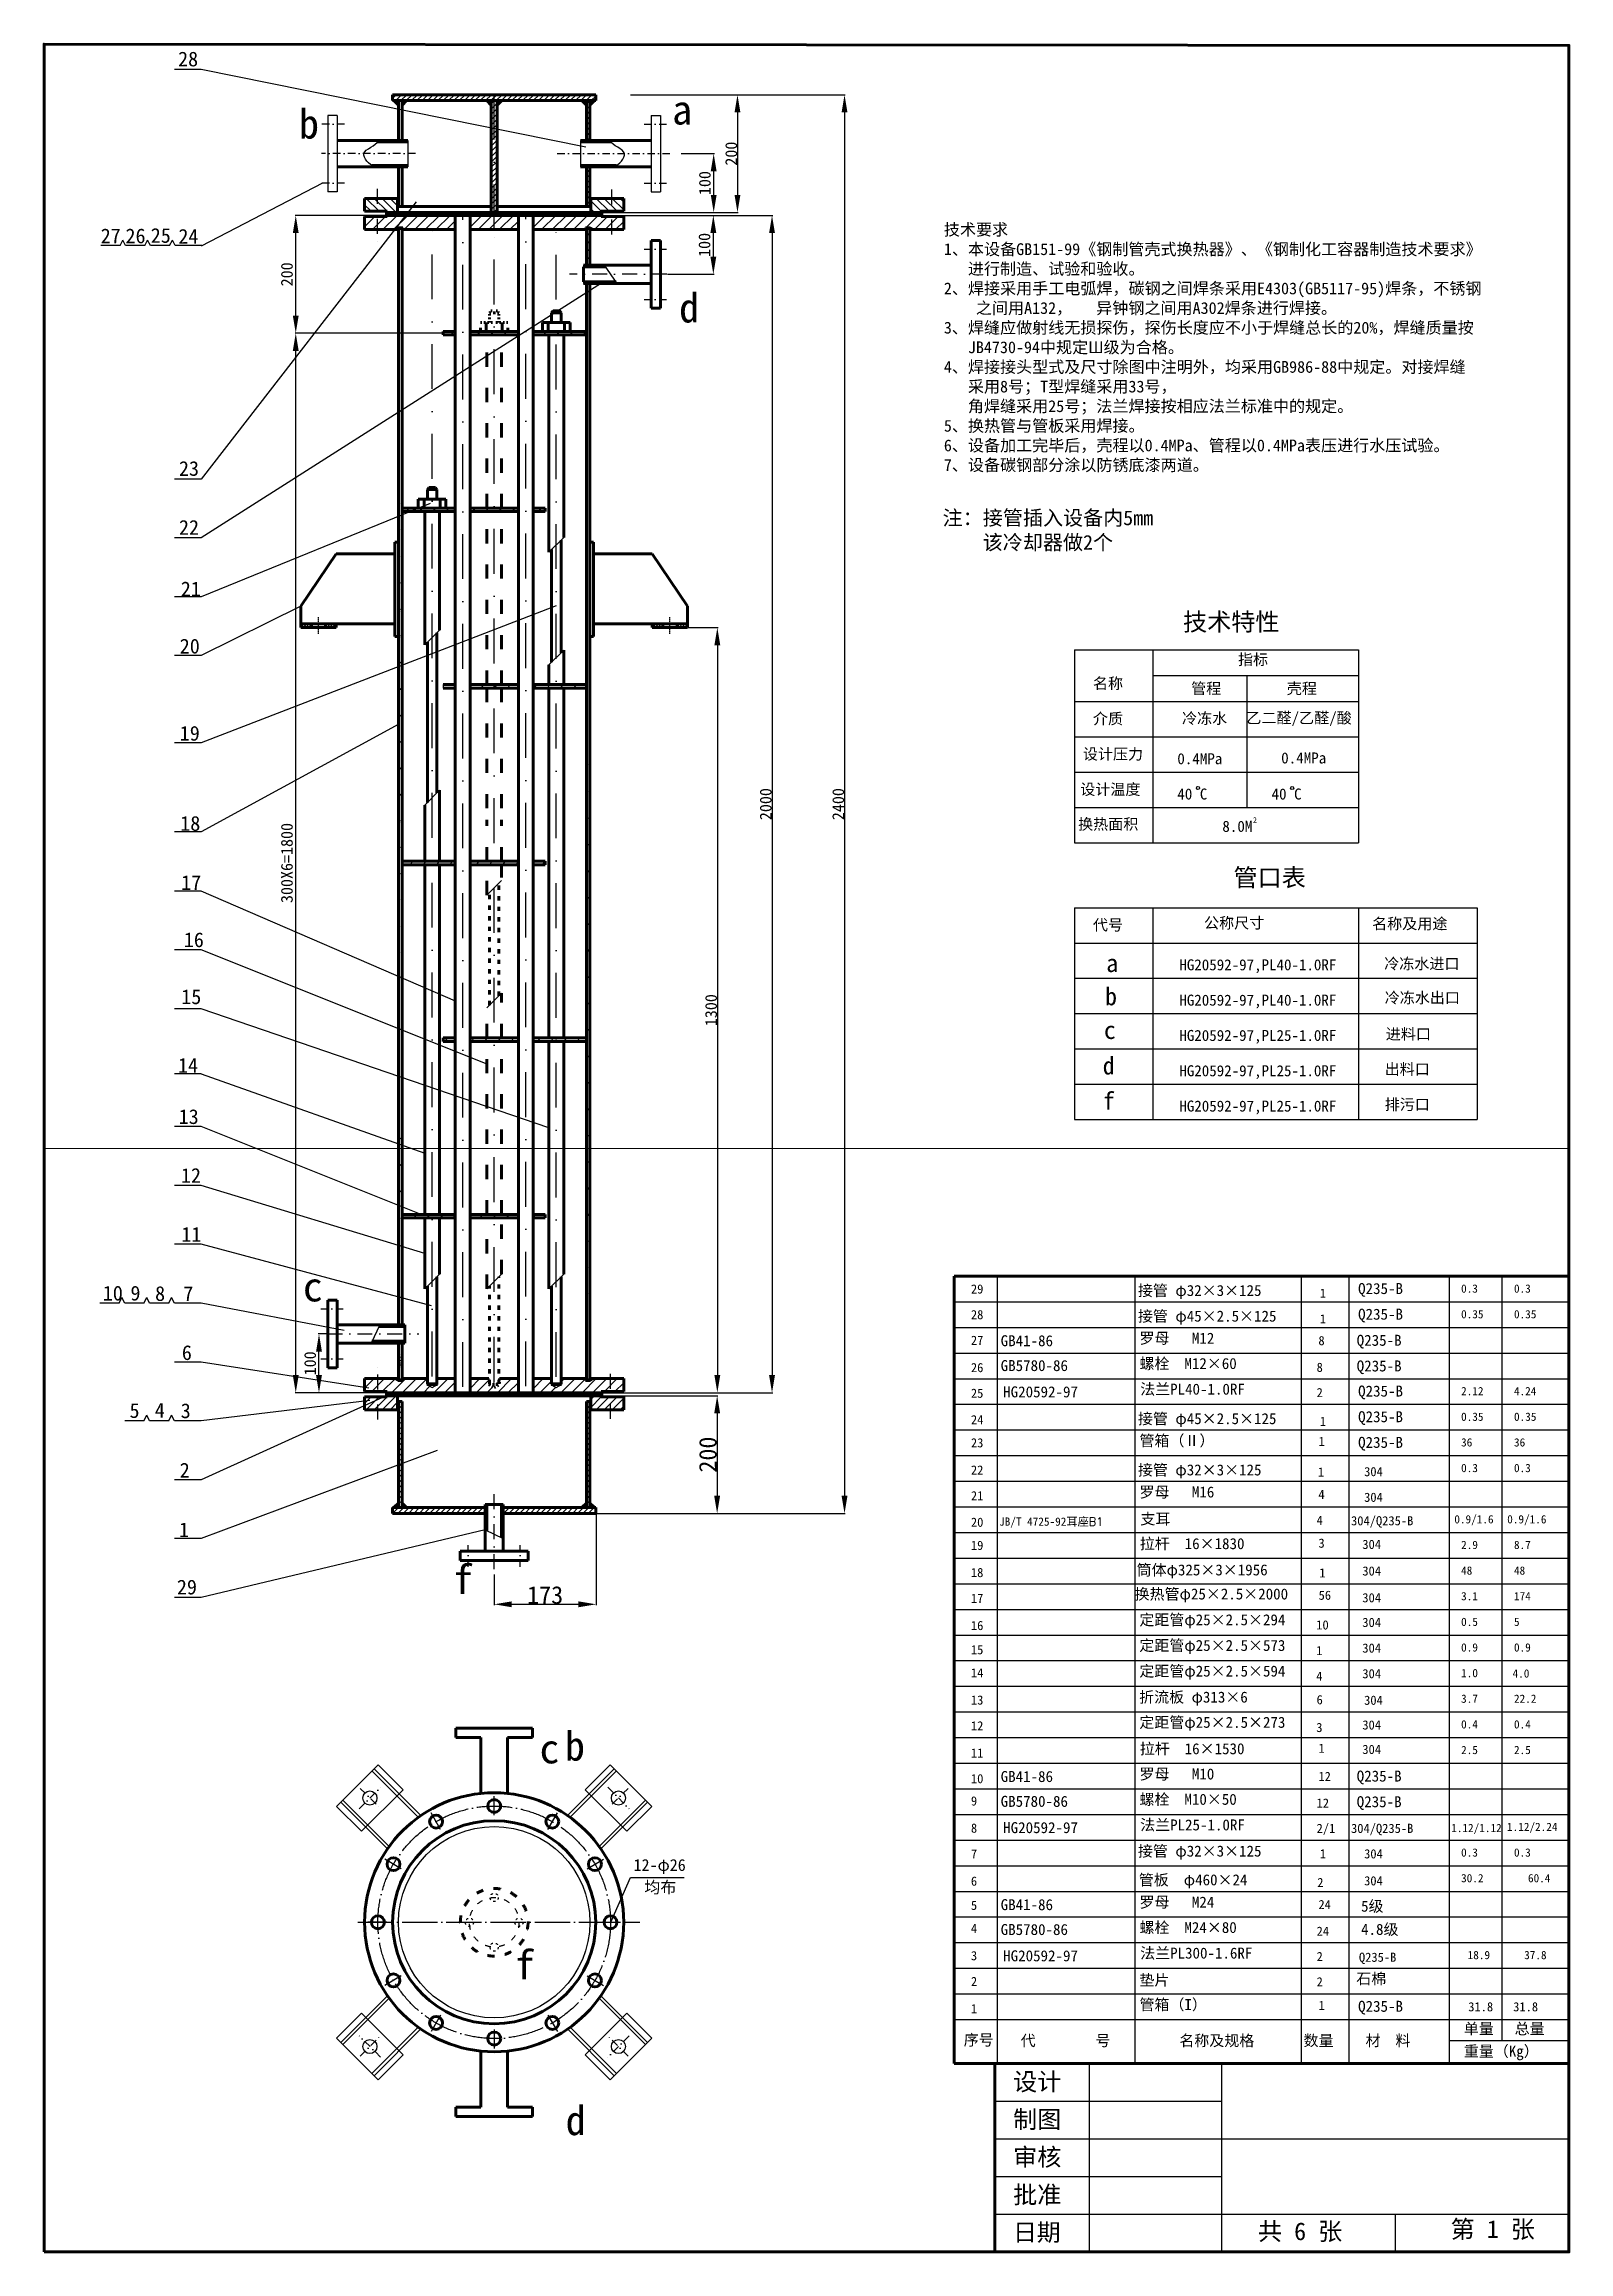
# Model space of a CAD drawing. Header units: millimetres. Extents: x 587 to 7218, y 317 to 4068.
# Drawn here: x 587 to 3177, y 317 to 4068 of the extents above; entities that cross this region are included whole.
import ezdxf

# ---------------------------------------------------------------- set-up
doc = ezdxf.new("R2010")
doc.units = ezdxf.units.MM
for name, pattern in [('ACAD_ISO03W100', [30, 12, -18]), ('ACAD_ISO04W100', [30, 24, -3, 0, -3]), ('CENTER', [50.8, 31.75, -6.35, 6.35, -6.35]), ('DASHDOTX2', [50.8, 25.4, -12.7, 0, -12.7])]:
    doc.linetypes.add(name, pattern=pattern)
doc.layers.add('中心线', color=7, linetype='CENTER')
doc.dimstyles.new('ISO-25', dxfattribs={"dimtxt": 2.5, "dimasz": 2.5, "dimexe": 1.25, "dimexo": 0.625, "dimtad": 1, "dimtxsty": 'Standard', "dimcen": 2.5, "dimadec": 0, "dimazin": 0, "dimtfac": 1, "dimtmove": 0, "dimatfit": 3, "dimfxl": 0, "dimarcsym": 0})
pattern_1 = [(45, (-7424.579, -1020.22), (-11.22532, 11.22532), [])]
pattern_2 = [(45, (-7424.58, -1020.22), (-22.45064, 22.45064), [])]
pattern_3 = [(45, (-84881.6348, 50.05), (-2.24506403, 2.24506403), [])]
pattern_4 = [(135, (87585.1135, 50.05), (2.24506403, 2.24506403), [])]
pattern_5 = [(45, (-6734.971, -1520.22), (-4.490128, 4.490128), [])]
pattern_6 = [(45, (-6734.971, -1520.22), (-8.980256, 8.980256), [])]
pattern_7 = [(45, (-4323.024, -3359.716), (-6.735192, 6.735192), [])]
pattern_8 = [(315, (-4323.021, 8912.762), (-6.735192, -6.735192), [])]
pattern_9 = [(45, (-4317.401, -1078.4346), (-4.490128, 4.490128), [])]

msp = doc.modelspace()

# ---------------------------------------------------------------- texts
at = {"attachment_point": 1}
for s, insert, char_height, width in [('{\\fFangSong_GB2312|b0|i0|c134|p49;\\H1.667x;28}', (814.896, 4054.789), 15, 751.11111), ('{\\fFangSong_GB2312|b0|i0|c134|p49;\\H1.667x;27}', (683.49, 3754.298), 15, 751.11111), ('{\\fFangSong_GB2312|b0|i0|c134|p49;\\H1.667x;26}', (725.624, 3754.298), 15, 751.11111), ('{\\fFangSong_GB2312|b0|i0|c134|p49;\\H1.667x;25}', (768.507, 3755.017), 15, 751.11111), ('{\\fFangSong_GB2312|b0|i0|c134|p49;\\H1.667x;24}', (815.413, 3753.566), 15, 751.11111), ('{\\fFangSong_GB2312|b0|i0|c134|p49;\\H1.587x;技术要求\\P1、本设备GB151-99《钢制管壳式换热器》、《钢制化工容器制造技术要求》\\P   进行制造、试验和验收。\\P2、焊接采用手工电弧焊，碳钢之间焊条采用E4303(GB5117-95)焊条，不锈钢\\P    之间用A132，   异钟钢之间用A302焊条进行焊接。\\P3、焊缝应做射线无损探伤，探伤长度应不小于焊缝总长的20%，焊缝质量按\\P   JB4730-94中规定Ш级为合格。\\P4、焊接接头型式及尺寸除图中注明外，均采用GB986-88中规定。对接焊缝\\P   采用8号；T型焊缝采用33号，\\P   角焊缝采用25号；法兰焊接按相应法兰标准中的规定。\\P5、换热管与管板采用焊接。\\P6、设备加工完毕后，壳程以0.4MPa、管程以0.4MPa表压进行水压试验。\\P7、设备碳钢部分涂以防锈底漆两道。}', (2115.415, 3762.587), 12.6, 15660.42625), ('{\\fFangSong_GB2312|b0|i0|c134|p49;\\H1.667x;23}', (816.409, 3359.187), 15, 751.11111), ('{\\fFangSong_GB2312|b0|i0|c134|p49;\\H1.667x;22}', (816.409, 3259.187), 15, 751.11111), ('{\\fFangSong_GB2312|b0|i0|c134|p49;\\H1.667x;21}', (819.573, 3154.632), 15, 751.11111), ('{\\fFangSong_GB2312|b0|i0|c134|p49;20}', (817.711, 3057.423), 25.05, 1254.35556), ('{\\fFangSong_GB2312|b0|i0|c134|p49;19}', (817.711, 2909.398), 25.05, 1254.35556), ('{\\fFangSong_GB2312|b0|i0|c134|p49;18}', (818.476, 2756.356), 25.17, 1260.36444), ('{\\fFangSong_GB2312|b0|i0|c134|p49;17}', (820.099, 2655.655), 25.05, 1254.35556), ('{\\fFangSong_GB2312|b0|i0|c134|p49;16}', (824.636, 2558.621), 25.05, 1254.35556), ('{\\fFangSong_GB2312|b0|i0|c134|p49;HG20592-97,PL40-1.0RF}', (2515.319, 2512.889), 18.6624, 429.2352), ('{\\fFangSong_GB2312|b0|i0|c134|p49;15}', (820.239, 2461.807), 25.05, 1254.35556), ('{\\fFangSong_GB2312|b0|i0|c134|p49;HG20592-97,PL40-1.0RF}', (2515.319, 2452.897), 18.6624, 429.2352), ('{\\fFangSong_GB2312|b0|i0|c134|p49;HG20592-97,PL25-1.0RF}', (2515.319, 2392.905), 18.6624, 429.2352), ('{\\fFangSong_GB2312|b0|i0|c134|p49;14}', (814.71, 2345.24), 25.05, 1254.35556), ('{\\fFangSong_GB2312|b0|i0|c134|p49;HG20592-97,PL25-1.0RF}', (2515.319, 2332.914), 18.6624, 429.2352), ('{\\fFangSong_GB2312|b0|i0|c134|p49;13}', (815.816, 2258.189), 25.05, 1254.35556), ('{\\fFangSong_GB2312|b0|i0|c134|p49;HG20592-97,PL25-1.0RF}', (2515.319, 2272.922), 18.6624, 429.2352), ('{\\fFangSong_GB2312|b0|i0|c134|p49;12}', (819.713, 2158.246), 25.05, 1254.35556), ('{\\fFangSong_GB2312|b0|i0|c134|p49;11}', (820.349, 2058.191), 25.05, 1254.35556), ('{\\fFangSong_GB2312|b0|i0|c134|p49;10}', (687.007, 1958.322), 25.05, 1254.35556), ('{\\fFangSong_GB2312|b0|i0|c134|p49;9}', (734.008, 1958.322), 25.05, 1254.35556), ('{\\fFangSong_GB2312|b0|i0|c134|p49;8}', (775.849, 1957.666), 25.05, 1254.35556), ('{\\fFangSong_GB2312|b0|i0|c134|p49;7}', (823.719, 1957.336), 25.05, 1254.35556), ('29', (2161.36, 1960.619), 15.552, 39.9683), ('{\\fFangSong_GB2312|b0|i0|c134|p49;接管 φ32×3×125}', (2444.992, 1959.641), 18.6624, 360.0599), ('1', (2753.929, 1953.497), 15.552, 39.9683), ('Q235-B', (2818.92, 1962.939), 18.6624, 121.85449), ('{\\H0.9002x;0.3}', (2993.81, 1960.576), 15.552, 104.5872), ('{\\H0.9002x;0.3}', (3083.625, 1960.576), 15.552, 104.5872), ('28', (2161.36, 1917.073), 15.552, 39.9683), ('{\\fFangSong_GB2312|b0|i0|c134|p49;接管 φ45×2.5×125}', (2444.992, 1916.096), 18.6624, 360.0599), ('Q235-B', (2818.92, 1919.393), 18.6624, 121.85449), ('{\\H0.9002x;0.35}', (2993.81, 1917.03), 15.552, 104.5872), ('{\\H0.9002x;0.35}', (3083.625, 1917.03), 15.552, 104.5872), ('\\pt223.949;{\\fFangSong_GB2312|b0|i0|c134|p49;罗母   M12}', (2447.635, 1878.623), 18.6624, 360.0599), ('1', (2753.929, 1909.951), 15.552, 39.9683), ('Q235-B', (2816.561, 1875.014), 18.6624, 121.85449), ('{\\fFangSong_GB2312|b0|i0|c134|p49;6}', (821.317, 1857.265), 25.05, 1254.35556), ('27', (2161.36, 1873.528), 15.552, 39.9683), ('GB41-86', (2211.921, 1874.299), 18.6624, 279.98784), ('{\\fFangSong_GB2312|b0|i0|c134|p49;螺栓  M12×60}', (2447.635, 1835.56), 18.6624, 360.0599), ('8', (2751.534, 1872.957), 15.552, 39.9683), ('26', (2161.36, 1827.137), 15.552, 39.9683), ('GB5780-86', (2211.921, 1832.095), 18.6624, 279.98784), ('8', (2748.41, 1827.662), 15.552, 39.9683), ('Q235-B', (2816.561, 1831.468), 18.6624, 121.85449), ('25', (2161.36, 1783.592), 15.552, 39.9683), ('HG20592-97', (2216.18, 1787.435), 18.6624, 279.98784), ('{\\fFangSong_GB2312|b0|i0|c134|p49;法兰PL40-1.0RF}', (2448.724, 1792.066), 18.6624, 360.0599), ('2', (2748.41, 1784.68), 15.552, 39.9683), ('Q235-B', (2818.92, 1788.756), 18.6624, 121.85449), ('{\\H0.9002x;2.12}', (2993.81, 1786.394), 15.552, 104.5872), ('{\\H0.9002x;4.24}', (3083.625, 1786.394), 15.552, 104.5872), ('{\\fFangSong_GB2312|b0|i0|c134|p49;5}', (732.41, 1758.938), 25.05, 1254.35556), ('{\\fFangSong_GB2312|b0|i0|c134|p49;4}', (775.38, 1759.34), 25.05, 1254.35556), ('{\\fFangSong_GB2312|b0|i0|c134|p49;3}', (819.339, 1758.49), 25.05, 1254.35556), ('24', (2161.36, 1738.633), 15.552, 39.9683), ('{\\fFangSong_GB2312|b0|i0|c134|p49;接管 φ45×2.5×125}', (2444.992, 1741.913), 18.6624, 360.0599), ('1', (2753.929, 1735.769), 15.552, 39.9683), ('Q235-B', (2818.92, 1745.211), 18.6624, 121.85449), ('{\\H0.9002x;0.35}', (2993.81, 1742.848), 15.552, 104.5872), ('{\\H0.9002x;0.35}', (3083.625, 1742.848), 15.552, 104.5872), ('23', (2161.36, 1699.345), 15.552, 39.9683), ('{\\fFangSong_GB2312|b0|i0|c134|p49;管箱（Ⅱ）}', (2447.62, 1704.652), 18.6624, 229.47287), ('1', (2751.813, 1701.674), 15.552, 39.9683), ('Q235-B', (2818.92, 1701.665), 18.6624, 121.85449), ('{\\H0.9002x;36}', (2993.81, 1699.302), 15.552, 104.5872), ('{\\H0.9002x;36}', (3083.625, 1699.302), 15.552, 104.5872), ('{\\fFangSong_GB2312|b0|i0|c134|p49;2}', (817.702, 1657.586), 25.05, 1254.35556), ('22', (2161.36, 1653.162), 15.552, 39.9683), ('{\\fFangSong_GB2312|b0|i0|c134|p49;接管 φ32×3×125}', (2444.992, 1654.822), 18.6624, 360.0599), ('304', (2829.132, 1650.392), 15.552, 56.35148), ('{\\H0.9002x;0.3}', (2993.81, 1655.757), 15.552, 104.5872), ('{\\H0.9002x;0.3}', (3083.625, 1655.757), 15.552, 104.5872), ('\\pt223.949;{\\fFangSong_GB2312|b0|i0|c134|p49;罗母   M16}', (2447.635, 1617.35), 18.6624, 360.0599), ('1', (2750.627, 1649.791), 15.552, 60.53574), ('21', (2161.36, 1609.409), 15.552, 39.9683), ('4', (2751.534, 1611.683), 15.552, 39.9683), ('304', (2829.132, 1606.847), 15.552, 56.35148), ('{\\fFangSong_GB2312|b0|i0|c134|p49;1}', (816.514, 1556.323), 25.05, 1254.35556), ('20', (2161.36, 1564.451), 15.552, 39.9683), ('{\\fFangSong_GB2312|b0|i0|c134|p49;支耳}', (2449.136, 1571.589), 18.6624, 229.47287), ('4', (2748.41, 1567.731), 15.552, 39.9683), ('304/Q235-B', (2806.922, 1566.909), 15.552, 195.40631), ('{\\H0.9002x;0.9/1.6}', (2982.303, 1568.666), 15.552, 104.5872), ('{\\H0.9002x;0.9/1.6}', (3072.118, 1568.666), 15.552, 104.5872), ('19', (2161.36, 1525.163), 15.552, 39.9683), ('{\\fFangSong_GB2312|b0|i0|c134|p49;拉杆  16×1830}', (2448.106, 1529.584), 18.6624, 229.47287), ('3', (2751.534, 1528.891), 15.552, 39.9683), ('304', (2826.096, 1526.838), 15.552, 56.35148), ('{\\H0.9002x;2.9}', (2993.81, 1525.12), 15.552, 104.5872), ('{\\H0.9002x;8.7}', (3083.625, 1525.12), 15.552, 104.5872), ('18', (2161.36, 1478.979), 15.552, 39.9683), ('{\\fFangSong_GB2312|b0|i0|c134|p49;筒体φ325×3×1956}', (2442.735, 1484.988), 18.6624, 279.98784), ('1', (2753.007, 1478.325), 15.552, 39.9683), ('304', (2826.096, 1481.642), 15.552, 56.35148), ('{\\H0.9002x;48}', (2993.81, 1481.574), 15.552, 104.5872), ('{\\H0.9002x;48}', (3083.625, 1481.574), 15.552, 104.5872), ('{\\fFangSong_GB2312|b0|i0|c134|p49;29}', (812.895, 1459.063), 25.05, 1254.35556), ('17', (2161.36, 1435.189), 15.552, 39.9683), ('{\\fFangSong_GB2312|b0|i0|c134|p49;换热管φ25×2.5×2000}', (2439.326, 1444.09), 18.6624, 360.0599), ('56', (2751.824, 1440.389), 15.552, 74.46539), ('304', (2826.096, 1436.139), 15.552, 56.35148), ('{\\H0.9002x;3.1}', (2993.81, 1438.029), 15.552, 104.5872), ('{\\H0.9002x;174}', (3083.625, 1438.029), 15.552, 104.5872), ('16', (2161.36, 1389.005), 15.552, 39.9683), ('{\\fFangSong_GB2312|b0|i0|c134|p49;定距管φ25×2.5×294}', (2447.44, 1400.224), 18.6624, 360.0599), ('10', (2747.782, 1389.972), 15.552, 60.53574), ('304', (2826.096, 1394.243), 15.552, 56.35148), ('{\\H0.9002x;0.5}', (2993.81, 1394.483), 15.552, 104.5872), ('{\\H0.9002x;5}', (3083.625, 1394.483), 15.552, 104.5872), ('{\\fFangSong_GB2312|b0|i0|c134|p49;定距管φ25×2.5×573}', (2447.44, 1356.678), 18.6624, 360.0599), ('304', (2826.096, 1350.698), 15.552, 56.35148), ('{\\H0.9002x;0.9}', (2993.81, 1350.938), 15.552, 104.5872), ('{\\H0.9002x;0.9}', (3083.625, 1350.938), 15.552, 104.5872), ('15', (2161.36, 1347.832), 15.552, 39.9683), ('{\\fFangSong_GB2312|b0|i0|c134|p49;定距管φ25×2.5×594}', (2447.44, 1313.133), 18.6624, 360.0599), ('1', (2747.782, 1346.426), 15.552, 60.53574), ('14', (2161.36, 1308.544), 15.552, 39.9683), ('4', (2747.782, 1302.881), 15.552, 60.53574), ('304', (2826.096, 1307.152), 15.552, 56.35148), ('{\\H0.9002x;1.0}', (2993.81, 1307.392), 15.552, 104.5872), ('{\\H0.9002x;4.0}', (3081.255, 1306.745), 15.552, 104.5872), ('13', (2161.36, 1262.361), 15.552, 39.9683), ('{\\fFangSong_GB2312|b0|i0|c134|p49;折流板 φ313×6}', (2446.994, 1268.941), 18.6624, 229.47287), ('6', (2748.41, 1262.911), 15.552, 39.9683), ('304', (2829.132, 1262.09), 15.552, 56.35148), ('{\\H0.9002x;3.7}', (2993.81, 1263.846), 15.552, 104.5872), ('{\\H0.9002x;22.2}', (3083.625, 1263.846), 15.552, 104.5872), ('12', (2161.36, 1218.571), 15.552, 39.9683), ('{\\fFangSong_GB2312|b0|i0|c134|p49;定距管φ25×2.5×273}', (2447.44, 1226.042), 18.6624, 360.0599), ('3', (2747.782, 1215.79), 15.552, 60.53574), ('304', (2826.096, 1220.061), 15.552, 56.35148), ('{\\H0.9002x;0.4}', (2993.81, 1220.301), 15.552, 104.5872), ('{\\H0.9002x;0.4}', (3083.625, 1220.301), 15.552, 104.5872), ('11', (2161.36, 1172.387), 15.552, 39.9683), ('{\\fFangSong_GB2312|b0|i0|c134|p49;拉杆  16×1530}', (2448.106, 1181.219), 18.6624, 229.47287), ('1', (2751.534, 1180.526), 15.552, 39.9683), ('304', (2826.096, 1178.473), 15.552, 56.35148), ('{\\H0.9002x;2.5}', (2993.81, 1176.755), 15.552, 104.5872), ('{\\H0.9002x;2.5}', (3083.625, 1176.755), 15.552, 104.5872), ('10', (2161.36, 1128.841), 15.552, 39.9683), ('GB41-86', (2211.921, 1134.024), 18.6624, 279.98784), ('\\pt223.949;{\\fFangSong_GB2312|b0|i0|c134|p49;罗母   M10}', (2447.635, 1138.348), 18.6624, 360.0599), ('12', (2751.534, 1132.682), 15.552, 39.9683), ('Q235-B', (2816.561, 1134.738), 18.6624, 121.85449), ('9', (2161.36, 1090.944), 15.552, 39.9683), ('GB5780-86', (2211.921, 1091.82), 18.6624, 279.98784), ('{\\fFangSong_GB2312|b0|i0|c134|p49;螺栓  M10×50}', (2447.635, 1095.285), 18.6624, 360.0599), ('Q235-B', (2816.561, 1091.193), 18.6624, 121.85449), ('{\\fFangSong_GB2312|b0|i0|c134|p49;法兰PL25-1.0RF}', (2448.724, 1051.791), 18.6624, 360.0599), ('12', (2748.41, 1087.387), 15.552, 39.9683), ('8', (2161.36, 1044.76), 15.552, 39.9683), ('HG20592-97', (2216.18, 1047.16), 18.6624, 279.98784), ('2/1', (2748.41, 1044.405), 15.552, 167.47776), ('304/Q235-B', (2806.922, 1044.362), 15.552, 195.40631), ('{\\H0.9002x;1.12/1.12}', (2976.998, 1044.252), 15.552, 104.5872), ('{\\H0.9002x;1.12/2.24}', (3071.795, 1046.118), 15.552, 104.5872), ('{\\fFangSong_GB2312|b0|i0|c134|p49;\\H2x;12-φ26}', (1588.38, 984.388), 10, 95.44621), ('7', (2161.36, 1000.97), 15.552, 39.9683), ('{\\fFangSong_GB2312|b0|i0|c134|p49;接管 φ32×3×125}', (2444.992, 1007.356), 18.6624, 360.0599), ('1', (2753.929, 1001.212), 15.552, 39.9683), ('304', (2829.132, 1001.136), 15.552, 56.35148), ('{\\H0.9002x;0.3}', (2993.81, 1002.573), 15.552, 104.5872), ('{\\H0.9002x;0.3}', (3083.625, 1002.573), 15.552, 104.5872), ('{\\fFangSong_GB2312|b0|i0|c134|p49;\\H2x; 均布}', (1592.967, 946.602), 10, 95.44621), ('6', (2161.36, 954.786), 15.552, 39.9683), ('{\\fFangSong_GB2312|b0|i0|c134|p49;管板  φ460×24}', (2446.505, 958.481), 18.6624, 360.0599), ('2', (2749.508, 952.451), 15.552, 39.9683), ('304', (2829.132, 955.313), 15.552, 56.35148), ('{\\H0.9002x;30.2}', (2993.81, 959.027), 15.552, 104.5872), ('{\\H0.9002x;60.4}', (3107.394, 959.027), 15.552, 104.5872), ('5', (2161.36, 913.613), 15.552, 39.9683), ('GB41-86', (2211.921, 916.296), 18.6624, 279.98784), ('\\pt223.949;{\\fFangSong_GB2312|b0|i0|c134|p49;罗母   M24}', (2447.635, 920.62), 18.6624, 360.0599), ('24', (2751.534, 914.954), 15.552, 39.9683), ('5{\\fSimSun|b0|i0|c134|p54;级}', (2823.948, 913.728), 18.6624, 121.85449), ('4', (2161.36, 874.325), 15.552, 39.9683), ('GB5780-86', (2211.921, 874.092), 18.6624, 279.98784), ('{\\fFangSong_GB2312|b0|i0|c134|p49;螺栓  M24×80}', (2447.635, 877.557), 18.6624, 360.0599), ('24', (2748.41, 869.659), 15.552, 39.9683), ('4.8{\\fSimSun|b0|i0|c134|p54;级}', (2823.948, 874.384), 18.6624, 121.85449), ('3', (2161.36, 828.141), 15.552, 39.9683), ('HG20592-97', (2216.18, 829.432), 18.6624, 279.98784), ('{\\fFangSong_GB2312|b0|i0|c134|p49;法兰PL300-1.6RF}', (2448.724, 834.063), 18.6624, 360.0599), ('2', (2748.41, 826.677), 15.552, 39.9683), ('Q235-B', (2820.298, 825.476), 15.552, 179.42565), ('{\\H0.9002x;18.9}', (3004.9, 828.39), 15.552, 104.5872), ('{\\H0.9002x;37.8}', (3100.898, 828.39), 15.552, 169.21667), ('{\\fFangSong_GB2312|b0|i0|c134|p49;垫片}', (2447.517, 788.249), 18.6624, 229.47287), ('{\\fSimSun|b0|i0|c134|p54;石棉}', (2815.796, 790.624), 18.6624, 121.85449), ('2', (2161.36, 784.351), 15.552, 39.9683), ('2', (2748.41, 783.696), 15.552, 39.9683), ('1', (2161.36, 738.168), 15.552, 39.9683), ('{\\fFangSong_GB2312|b0|i0|c134|p49;管箱（I）}', (2447.62, 746.649), 18.6624, 229.47287), ('1', (2751.813, 743.671), 15.552, 39.9683), ('Q235-B', (2818.92, 743.662), 18.6624, 121.85449), ('31.8', (3005.925, 741.299), 15.552, 39.9683), ('31.8', (3082.26, 741.299), 15.552, 39.9683), ('{\\fSimSun|b0|i0|c134|p54;序号}', (2149.137, 686.575), 18.6624, 54.19271), ('{\\fSimSun|b0|i0|c134|p54;代        号}', (2245.755, 685.472), 18.6624, 191.4401), ('{\\fSimSun|b0|i0|c134|p54;名称及规格}', (2515.291, 685.472), 18.6624, 191.4401), ('{\\fSimSun|b0|i0|c134|p54;数量}', (2726.234, 685.472), 18.6624, 54.19271), ('{\\fSimSun|b0|i0|c134|p54;材  料}', (2831.542, 685.472), 18.6624, 93.37421), ('{\\fSimSun|b0|i0|c134|p54;单量}', (2998.458, 705.633), 18.6624, 54.19271), ('{\\fSimSun|b0|i0|c134|p54;总量}', (3084.717, 705.633), 18.6624, 54.19271), ('{\\fSimSun|b0|i0|c134|p54;重量（}Kg{\\fSimSun|b0|i0|c134|p54;）}', (2998.458, 667.387), 18.6624, 128.821), ('{\\fFangSong_GB2312|b0|i0|c134|p49;\\H1.5x;设计}', (2233.019, 621.248), 20, 1502.22222), ('{\\fFangSong_GB2312|b0|i0|c134|p49;\\H1.5x;制图}', (2233.019, 557.248), 20, 1502.22222), ('{\\fFangSong_GB2312|b0|i0|c134|p49;\\H1.5x;审核}', (2233.019, 493.248), 20, 1502.22222), ('{\\fFangSong_GB2312|b0|i0|c134|p49;\\H1.5x;批准}', (2233.019, 429.248), 20, 1502.22222), ('{\\fFangSong_GB2312|b0|i0|c134|p49;\\H1.5x;第 1 张}', (2976.019, 370.77), 20, 1502.22222), ('{\\fFangSong_GB2312|b0|i0|c134|p49;\\H1.478x;日期}', (2233.019, 365.248), 20, 1502.22222), ('{\\fFangSong_GB2312|b0|i0|c134|p49;\\H1.5x;共 6 张}', (2648.915, 367.088), 20, 1502.22222)]:
    msp.add_mtext(s, dxfattribs=dict(at, insert=insert, char_height=char_height, width=width))
at = {"lineweight": -3}
for s, insert, char_height, width, attachment_point in [('{\\fSimSun|b0|i0|c134|p2;b}', (1020.255, 3957.203), 49.99307, 37.89657, 1), ('{\\fSimSun|b0|i0|c134|p2;a}', (1653.919, 3981), 49.99307, 37.89657, 1), ('{\\fSimSun|b0|i0|c134|p2;d}', (1665.825, 3644.828), 49.99307, 37.89657, 1), ('{\\fFangSong_GB2312|b0|i0|c134|p49;\\H0.8001x;技术特性}', (2521.612, 3101.143), 37.4948, 176.95151, 1), ('{\\fFangSong_GB2312|b0|i0|c134|p49;指标}', (2614.939, 3031.629), 18.7474, 176.95151, 1), ('{\\fFangSong_GB2312|b0|i0|c134|p49;名称}', (2368.561, 2991.032), 18.7474, 68.2421, 1), ('{\\fFangSong_GB2312|b0|i0|c134|p49;管程}', (2535.323, 2982.428), 18.7474, 176.95151, 1), ('{\\fFangSong_GB2312|b0|i0|c134|p49;壳程}', (2697.814, 2982.428), 18.7474, 176.95151, 1), ('{\\fFangSong_GB2312|b0|i0|c134|p49;介质}', (2368.561, 2931.04), 18.7474, 68.2421, 1), ('{\\fFangSong_GB2312|b0|i0|c134|p49;冷冻水}', (2519.844, 2931.699), 18.7474, 176.95151, 1), ('\\pt168.727;{\\fFangSong_GB2312|b0|i0|c134|p49;乙二醛/乙醛/酸}', (2629.137, 2932.37), 18.7474, 230.24152, 1), ('{\\fFangSong_GB2312|b0|i0|c134|p49;设计压力}', (2351.489, 2871.049), 18.7474, 191.40204, 1), ('{\\fFangSong_GB2312|b0|i0|c134|p49;0.4MPa}', (2511.869, 2863.064), 18.7474, 176.95151, 1), ('{\\fFangSong_GB2312|b0|i0|c134|p49;0.4MPa}', (2688.286, 2864.33), 18.7474, 176.95151, 1), ('{\\fFangSong_GB2312|b0|i0|c134|p49;设计温度}', (2346.997, 2811.057), 18.7474, 231.57504, 1), ('{\\fFangSong_GB2312|b0|i0|c134|p49;40 C}', (2511.869, 2803.073), 18.7474, 176.95151, 1), ('{\\fFangSong_GB2312|b0|i0|c134|p49;40 C}', (2671.914, 2803.073), 18.7474, 176.95151, 1), ('{\\fFangSong_GB2312|b0|i0|c134|p49;换热面积}', (2343.403, 2751.963), 18.7474, 262.82071, 1), ('{\\fFangSong_GB2312|b0|i0|c134|p49;8.0M}', (2588.348, 2748.155), 18.7474, 176.95151, 1), ('{\\fFangSong_GB2312|b0|i0|c134|p49;2}', (2640.267, 2754.261), 10, 176.95151, 1), ('{\\fFangSong_GB2312|b0|i0|c134|p49;\\H0.8001x;管口表}', (2607.276, 2666.866), 37.4948, 176.95151, 1), ('{\\fFangSong_GB2312|b0|i0|c134|p49;代号}', (2368.561, 2580.765), 18.7474, 68.2421, 1), ('{\\fFangSong_GB2312|b0|i0|c134|p49;公称尺寸}', (2557.275, 2584.067), 18.7474, 176.95151, 1), ('{\\fFangSong_GB2312|b0|i0|c134|p49;名称及用途}', (2842.779, 2582.843), 18.7474, 176.95151, 1), ('{\\fSimSun|b0|i0|c134|p2;a}', (2391.192, 2521.314), 30, 28.42243, 1), ('{\\fFangSong_GB2312|b0|i0|c134|p49;冷冻水进口}', (2863.229, 2514.927), 18.7474, 176.95151, 1), ('{\\fSimSun|b0|i0|c134|p2;b}', (2389.108, 2464.874), 30, 28.42243, 1), ('{\\fFangSong_GB2312|b0|i0|c134|p49;冷冻水出口}', (2864.051, 2456.981), 18.7474, 176.95151, 1), ('{\\fSimSun|b0|i0|c134|p2;c}', (2387.062, 2407.603), 30, 28.42243, 1), ('{\\fFangSong_GB2312|b0|i0|c134|p49;进料口}', (2865.854, 2395.31), 18.7474, 176.95151, 1), ('{\\fSimSun|b0|i0|c134|p2;d}', (2385.135, 2347.267), 30, 28.42243, 1), ('{\\fFangSong_GB2312|b0|i0|c134|p49;出料口}', (2864.051, 2335.657), 18.7474, 176.95151, 1), ('{\\fFangSong_GB2312|b0|i0|c134|p49;f}', (2385.135, 2287.275), 30, 28.42243, 1), ('{\\fSimSun|b0|i0|c134|p54;排污口}', (2864.051, 2275.665), 18.7474, 176.95151, 1), ('{\\fSimSun|b0|i0|c134|p2;c}', (1026.729, 1930.902), 49.99307, 37.89657, 7), ('{\\fSimSun|b0|i0|c134|p2;f}', (1281.99, 1484.795), 49.99307, 37.89657, 1), ('{\\fSimSun|b0|i0|c134|p2;b}', (1471.875, 1201.693), 49.99307, 37.89657, 1), ('{\\fSimSun|b0|i0|c134|p2;c}', (1428.588, 1146.163), 49.99307, 37.89657, 7), ('{\\fSimSun|b0|i0|c134|p2;f}', (1386.606, 829.859), 49.99307, 37.89657, 1), ('{\\fSimSun|b0|i0|c134|p2;d}', (1473.101, 565.568), 49.99307, 37.89657, 1)]:
    msp.add_mtext(s, dxfattribs=dict(at, insert=insert, char_height=char_height, width=width, attachment_point=attachment_point))
at = {"ltscale": 0.2, "char_height": 10, "attachment_point": 1}
for s, insert, width in [('{\\fFangSong_GB2312|b0|i0|c134|p49;\\H2.5x;注：接管插入设备\\H0.9939x;内\\H1.006x;5mm\\P    该冷却器做2个\\P    }', (2113.23, 3275.376), 415.82222), ('{\\H1.4x;JB/T 4725-92\\fSimSun|b0|i0|c134|p54;耳座\\Ftxt.shx|c0;B1\\H1.071x; }', (2209.191, 1564.714), 384.38889)]:
    msp.add_mtext(s, dxfattribs=dict(at, insert=insert, width=width))

# ---------------------------------------------------------------- blocks, each defined once
blk = doc.blocks.new('*D15')
at = {"color": 0, "lineweight": -2}
for p, q in [((1680.9, 3076.5), (1732, 3076.5)), ((1730.7, 3046.5), (1730.7, 1806.5)), ((1535.4, 1776.5), (1732, 1776.5))]:
    blk.add_line(p, q, dxfattribs=at)
at = {"color": 0}
for points in [[(1725.7, 3046.5), (1735.7, 3046.5), (1730.7, 3076.5)], [(1725.7, 1806.5), (1735.7, 1806.5), (1730.7, 1776.5)]]:
    blk.add_solid(points, dxfattribs=at)
at = {"layer": 'Defpoints', "color": 0}
for p in [(1680.2, 3076.5), (1534.7, 1776.5), (1730.7, 1776.5)]:
    blk.add_point(p, dxfattribs=at)
at = {"color": 0, "insert": (1720.1, 2426.5), "char_height": 20, "attachment_point": 5, "rotation": 90}
blk.add_mtext('1300', dxfattribs=at)
blk = doc.blocks.new('*D16')
at = {"color": 0, "lineweight": -2}
for p, q in [((1068.6, 1876.5), (1052.9, 1876.5)), ((1054.2, 1806.5), (1054.2, 1846.5)), ((1168.1, 1776.5), (1052.9, 1776.5))]:
    blk.add_line(p, q, dxfattribs=at)
at = {"color": 0}
for points in [[(1049.2, 1846.5), (1059.2, 1846.5), (1054.2, 1876.5)], [(1049.2, 1806.5), (1059.2, 1806.5), (1054.2, 1776.5)]]:
    blk.add_solid(points, dxfattribs=at)
at = {"layer": 'Defpoints', "color": 0}
for p in [(1054.2, 1876.5), (1069.2, 1876.5), (1168.7, 1776.5)]:
    blk.add_point(p, dxfattribs=at)
at = {"color": 0, "insert": (1039.2, 1826.5), "char_height": 20, "attachment_point": 5, "rotation": 90}
blk.add_mtext('100', dxfattribs=at)
blk = doc.blocks.new('*D17')
at = {"color": 0, "lineweight": -2}
for p, q in [((1168.1, 3776.5), (1013.5, 3776.5)), ((1014.7, 3606.5), (1014.7, 3746.5)), ((1264.6, 3576.5), (1013.5, 3576.5))]:
    blk.add_line(p, q, dxfattribs=at)
at = {"color": 0}
for points in [[(1009.7, 3746.5), (1019.7, 3746.5), (1014.7, 3776.5)], [(1009.7, 3606.5), (1019.7, 3606.5), (1014.7, 3576.5)]]:
    blk.add_solid(points, dxfattribs=at)
at = {"layer": 'Defpoints', "color": 0}
for p in [(1014.7, 3776.5), (1168.7, 3776.5), (1265.2, 3576.5)]:
    blk.add_point(p, dxfattribs=at)
at = {"color": 0, "insert": (999.7, 3676.5), "char_height": 20, "attachment_point": 5, "rotation": 90}
blk.add_mtext('200', dxfattribs=at)
blk = doc.blocks.new('*D18')
at = {"color": 0, "lineweight": -2}
for p, q in [((1264.6, 3576.5), (1013.5, 3576.5)), ((1014.7, 1806.5), (1014.7, 3546.5)), ((1168.1, 1776.5), (1013.5, 1776.5))]:
    blk.add_line(p, q, dxfattribs=at)
at = {"color": 0}
for points in [[(1009.7, 3546.5), (1019.7, 3546.5), (1014.7, 3576.5)], [(1009.7, 1806.5), (1019.7, 1806.5), (1014.7, 1776.5)]]:
    blk.add_solid(points, dxfattribs=at)
at = {"layer": 'Defpoints', "color": 0}
for p in [(1014.7, 3576.5), (1265.2, 3576.5), (1168.7, 1776.5)]:
    blk.add_point(p, dxfattribs=at)
at = {"color": 0, "insert": (999.7, 2676.5), "char_height": 20, "attachment_point": 5, "rotation": 90}
blk.add_mtext('300X6=1800', dxfattribs=at)
blk = doc.blocks.new('*D13')
at = {"color": 0, "lineweight": -2}
for p, q in [((1524.9, 1570.9), (1524.9, 1415.9)), ((1351.7, 1467.7), (1351.7, 1415.9)), ((1381.7, 1417.2), (1494.9, 1417.2))]:
    blk.add_line(p, q, dxfattribs=at)
at = {"color": 0}
for points in [[(1381.7, 1422.2), (1381.7, 1412.2), (1351.7, 1417.2)], [(1494.9, 1422.2), (1494.9, 1412.2), (1524.9, 1417.2)]]:
    blk.add_solid(points, dxfattribs=at)
at = {"layer": 'Defpoints', "color": 0}
for p in [(1524.9, 1571.5), (1351.7, 1468.3), (1524.9, 1417.2)]:
    blk.add_point(p, dxfattribs=at)
at = {"color": 0, "insert": (1438.3, 1432.8), "char_height": 30, "attachment_point": 5}
blk.add_mtext('173', dxfattribs=at)
blk = doc.blocks.new('*D14')
at = {"color": 0, "lineweight": -2}
for p, q in [((1587.8, 3981.5), (1766.1, 3981.5)), ((1764.9, 3951.5), (1764.9, 3811.5)), ((1536, 3781.5), (1766.1, 3781.5))]:
    blk.add_line(p, q, dxfattribs=at)
at = {"color": 0}
for points in [[(1759.9, 3951.5), (1769.9, 3951.5), (1764.9, 3981.5)], [(1759.9, 3811.5), (1769.9, 3811.5), (1764.9, 3781.5)]]:
    blk.add_solid(points, dxfattribs=at)
at = {"layer": 'Defpoints', "color": 0}
for p in [(1587.1, 3981.5), (1535.4, 3781.5), (1764.9, 3781.5)]:
    blk.add_point(p, dxfattribs=at)
at = {"color": 0, "insert": (1754.3, 3881.5), "char_height": 20, "attachment_point": 5, "rotation": 90}
blk.add_mtext('200', dxfattribs=at)
blk = doc.blocks.new('*D19')
at = {"color": 0, "lineweight": -2}
for p, q in [((1535.4, 3776.5), (1824.8, 3776.5)), ((1823.6, 3746.5), (1823.6, 1806.5)), ((1535.4, 1776.5), (1824.8, 1776.5))]:
    blk.add_line(p, q, dxfattribs=at)
at = {"color": 0}
for points in [[(1818.6, 3746.5), (1828.6, 3746.5), (1823.6, 3776.5)], [(1818.6, 1806.5), (1828.6, 1806.5), (1823.6, 1776.5)]]:
    blk.add_solid(points, dxfattribs=at)
at = {"layer": 'Defpoints', "color": 0}
for p in [(1534.7, 3776.5), (1534.7, 1776.5), (1823.6, 1776.5)]:
    blk.add_point(p, dxfattribs=at)
at = {"color": 0, "insert": (1812.9, 2776.5), "char_height": 20, "attachment_point": 5, "rotation": 90}
blk.add_mtext('2000', dxfattribs=at)
blk = doc.blocks.new('*D20')
at = {"color": 0, "lineweight": -2}
for p, q in [((1583.1, 3981.5), (1947.9, 3981.5)), ((1946.7, 3951.5), (1946.7, 1601.5)), ((1524.9, 1571.5), (1947.9, 1571.5))]:
    blk.add_line(p, q, dxfattribs=at)
at = {"color": 0}
for points in [[(1941.7, 3951.5), (1951.7, 3951.5), (1946.7, 3981.5)], [(1941.7, 1601.5), (1951.7, 1601.5), (1946.7, 1571.5)]]:
    blk.add_solid(points, dxfattribs=at)
at = {"layer": 'Defpoints', "color": 0}
for p in [(1582.4, 3981.5), (1524.2, 1571.5), (1946.7, 1571.5)]:
    blk.add_point(p, dxfattribs=at)
at = {"color": 0, "insert": (1936.1, 2776.5), "char_height": 20, "attachment_point": 5, "rotation": 90}
blk.add_mtext('2400', dxfattribs=at)
blk = doc.blocks.new('*D21')
at = {"color": 0, "lineweight": -2}
for p, q in [((1535.4, 3776.5), (1725.2, 3776.5)), ((1723.9, 3746.5), (1723.9, 3706.5)), ((1645.8, 3676.5), (1725.2, 3676.5))]:
    blk.add_line(p, q, dxfattribs=at)
at = {"color": 0}
for points in [[(1718.9, 3746.5), (1728.9, 3746.5), (1723.9, 3776.5)], [(1718.9, 3706.5), (1728.9, 3706.5), (1723.9, 3676.5)]]:
    blk.add_solid(points, dxfattribs=at)
at = {"layer": 'Defpoints', "color": 0}
for p in [(1534.7, 3776.5), (1645.2, 3676.5), (1723.9, 3676.5)]:
    blk.add_point(p, dxfattribs=at)
at = {"color": 0, "insert": (1708.9, 3726.5), "char_height": 20, "attachment_point": 5, "rotation": 90}
blk.add_mtext('100', dxfattribs=at)
blk = doc.blocks.new('*D22')
at = {"color": 0, "lineweight": -2}
for p, q in [((1669.1, 3881.5), (1725.8, 3881.5)), ((1724.5, 3811.5), (1724.5, 3851.5)), ((1535.4, 3781.5), (1725.8, 3781.5))]:
    blk.add_line(p, q, dxfattribs=at)
at = {"color": 0}
for points in [[(1719.5, 3851.5), (1729.5, 3851.5), (1724.5, 3881.5)], [(1719.5, 3811.5), (1729.5, 3811.5), (1724.5, 3781.5)]]:
    blk.add_solid(points, dxfattribs=at)
at = {"layer": 'Defpoints', "color": 0}
for p in [(1668.5, 3881.5), (1724.5, 3881.5), (1534.7, 3781.5)]:
    blk.add_point(p, dxfattribs=at)
at = {"color": 0, "insert": (1709.5, 3831.5), "char_height": 20, "attachment_point": 5, "rotation": 90}
blk.add_mtext('100', dxfattribs=at)
blk = doc.blocks.new('*D23')
at = {"color": 0, "lineweight": -2}
for p, q in [((1533.9, 1771.5), (1731.7, 1771.5)), ((1730.4, 1741.5), (1730.4, 1601.5)), ((1524.9, 1571.5), (1731.7, 1571.5))]:
    blk.add_line(p, q, dxfattribs=at)
at = {"color": 0}
for points in [[(1725.4, 1741.5), (1735.4, 1741.5), (1730.4, 1771.5)], [(1725.4, 1601.5), (1735.4, 1601.5), (1730.4, 1571.5)]]:
    blk.add_solid(points, dxfattribs=at)
at = {"layer": 'Defpoints', "color": 0}
for p in [(1533.2, 1771.5), (1524.2, 1571.5), (1730.4, 1571.5)]:
    blk.add_point(p, dxfattribs=at)
at = {"color": 0, "insert": (1714.8, 1671.5), "char_height": 30, "attachment_point": 5, "rotation": 90}
blk.add_mtext('200', dxfattribs=at)

# ---------------------------------------------------------------- dimensions: what is measured, and where the dimension line sits
at = {"ltscale": 0.5}
for base, p1, p2, text, override, picture, middle in [((1946.675, 1571.523), (1582.44, 3981.523), (1524.239, 1571.523), '2400', {"dimtxt": 20, "dimasz": 30, "dimcen": 71.581802}, '*D20', (1936.05, 2776.523)), ((1014.723, 3576.523), (1168.736, 1776.523), (1265.239, 3576.523), '300X6=1800', {"dimtxt": 20, "dimasz": 30, "dimgap": 5, "dimcen": 71.581802}, '*D18', (999.723, 2676.523))]:
    dim = msp.add_linear_dim(base=base, p1=p1, p2=p2, angle=90, text=text, dimstyle='ISO-25', override=override, dxfattribs=at)
    dim.commit()
    dim.dimension.update_dxf_attribs({"geometry": picture, "text_midpoint": middle})
for base, p1, p2, override, picture, middle in [((1764.884, 3781.523), (1587.13, 3981.523), (1535.367, 3781.523), {"dimtxt": 20, "dimasz": 30, "dimcen": 71.581802}, '*D14', (1754.259, 3881.523)), ((1724.512, 3881.523), (1534.742, 3781.523), (1668.451, 3881.523), {"dimtxt": 20, "dimasz": 30, "dimgap": 5, "dimcen": 71.581802}, '*D22', (1709.512, 3831.523)), ((1014.723, 3776.523), (1265.239, 3576.523), (1168.736, 3776.523), {"dimtxt": 20, "dimasz": 30, "dimgap": 5, "dimcen": 71.581802}, '*D17', (999.723, 3676.523)), ((1823.567, 1776.523), (1534.742, 3776.523), (1534.742, 1776.523), {"dimtxt": 20, "dimasz": 30, "dimcen": 71.581802}, '*D19', (1812.942, 2776.523)), ((1723.905, 3676.523), (1534.742, 3776.523), (1645.181, 3676.523), {"dimtxt": 20, "dimasz": 30, "dimgap": 5, "dimcen": 71.581802}, '*D21', (1708.905, 3726.523)), ((1730.728, 1776.523), (1680.239, 3076.523), (1534.742, 1776.523), {"dimtxt": 20, "dimasz": 30, "dimcen": 71.581802}, '*D15', (1720.103, 2426.523)), ((1054.189, 1876.523), (1168.736, 1776.523), (1069.239, 1876.523), {"dimtxt": 20, "dimasz": 30, "dimgap": 5, "dimcen": 71.581802}, '*D16', (1039.189, 1826.523)), ((1730.439, 1571.523), (1533.239, 1771.523), (1524.239, 1571.523), {"dimtxt": 30, "dimasz": 30, "dimcen": 71.581802}, '*D23', (1714.814, 1671.523))]:
    dim = msp.add_linear_dim(base=base, p1=p1, p2=p2, angle=90, dimstyle='ISO-25', override=override, dxfattribs=at)
    dim.commit()
    dim.dimension.update_dxf_attribs({"geometry": picture, "text_midpoint": middle})
dim = msp.add_linear_dim(base=(1524.864, 1417.167), p1=(1351.739, 1468.282), p2=(1524.864, 1571.523), text='173', dimstyle='ISO-25', override={"dimtxt": 30, "dimasz": 30, "dimcen": 71.581802}, dxfattribs=at)
dim.commit()
dim.dimension.update_dxf_attribs({"geometry": '*D13', "text_midpoint": (1438.302, 1432.792)})

# ---------------------------------------------------------------- hatches: boundary and pattern name
h = msp.add_hatch()
h.set_pattern_fill('ANSI31', color=256, scale=2, style=0)
h.set_pattern_definition([(45, (-2581.663, -1114.655), (-4.490128, 4.490128), [])])
h.paths.add_polyline_path([(1524.242, 3971.523), (1524.242, 3981.523), (1179.242, 3981.523), (1179.242, 3971.523)])
at = {"ltscale": 0.5}
for points in [[(1179.242, 3971.523), (1189.242, 3971.523), (1189.242, 3961.523)], [(1195.242, 3971.523), (1205.242, 3971.523), (1195.242, 3961.523)], [(1346.742, 3971.523), (1336.742, 3971.523), (1346.742, 3961.523)], [(1366.742, 3971.523), (1356.742, 3971.523), (1356.742, 3961.523)], [(1508.242, 3971.523), (1498.242, 3971.523), (1508.242, 3961.523)], [(1524.242, 3971.523), (1514.242, 3971.523), (1514.242, 3961.523)], [(1179.239, 1581.523), (1189.239, 1581.523), (1189.239, 1591.523)], [(1195.239, 1581.523), (1205.239, 1581.523), (1195.239, 1591.523)], [(1508.239, 1581.523), (1498.239, 1581.523), (1508.239, 1591.523)], [(1514.239, 1591.523), (1514.239, 1581.523), (1524.239, 1581.523)]]:
    msp.add_hatch(color=256, dxfattribs=at).paths.add_polyline_path(points)
h = msp.add_hatch()
h.set_pattern_fill('ANSI31', color=256, scale=2, style=0)
h.set_pattern_definition(pattern_9)
h.paths.add_polyline_path([(1351.742, 3781.523), (1356.742, 3781.523), (1356.742, 3892.522), (1356.742, 3971.523), (1351.742, 3971.523)])
h.paths.add_polyline_path([(1351.742, 3971.523), (1346.742, 3971.523), (1346.742, 3892.522), (1346.742, 3781.523), (1351.742, 3781.523)])
h = msp.add_hatch()
h.set_pattern_fill('ANSI31', color=256, scale=2, style=0)
h.set_pattern_definition(pattern_9)
h.paths.add_polyline_path([(1514.242, 3971.523), (1508.242, 3971.523), (1508.242, 3904.023), (1514.242, 3904.023)])
h.paths.add_polyline_path([(1514.242, 3859.023), (1508.242, 3859.023), (1508.242, 3823.395, -0.04247092), (1514.242, 3827.495)])
h.paths.add_polyline_path([(1514.242, 3827.495, 0.04247092), (1508.242, 3823.395), (1508.242, 3791.523), (1514.242, 3791.523)])
h = msp.add_hatch(dxfattribs=at)
h.set_pattern_fill('ANSI31', color=256, scale=2, angle=90, style=0)
h.set_pattern_definition([(45, (7020.8854, -1078.4346), (4.490128, -4.490128), [])])
edge = h.paths.add_edge_path()
edge.add_spline(control_points=[(1153.798, 3901.523), (1154.356, 3902.31), (1154.827, 3903.141), (1155.193, 3904.023)], knot_values=[59.50647783, 59.50647783, 59.50647783, 59.50647783, 62.37035569, 62.37035569, 62.37035569, 62.37035569], degree=3, periodic=0)
edge.add_line((1155.193, 3904.023), (1205.242, 3904.023))
edge.add_line((1205.242, 3904.023), (1205.242, 3901.523))
edge.add_line((1205.242, 3901.523), (1153.798, 3901.523))
edge = h.paths.add_edge_path()
edge.add_spline(control_points=[(1148.614, 3859.023), (1147.076, 3859.644), (1145.482, 3860.497), (1143.906, 3861.523)], knot_values=[0, 0, 0, 0, 4.97665959, 4.97665959, 4.97665959, 4.97665959], degree=3, periodic=0)
edge.add_line((1143.906, 3861.523), (1205.242, 3861.523))
edge.add_line((1205.242, 3861.523), (1205.242, 3859.023))
edge.add_line((1205.242, 3859.023), (1148.614, 3859.023))
h = msp.add_hatch(dxfattribs=at)
h.set_pattern_fill('ANSI31', color=256, scale=2, angle=90, style=0)
h.set_pattern_definition([(135, (-4317.401, -1078.4346), (-4.490128, -4.490128), [])])
edge = h.paths.add_edge_path()
edge.add_line((1498.242, 3904.023), (1498.242, 3901.523))
edge.add_line((1498.242, 3901.523), (1549.686, 3901.523))
edge.add_spline(control_points=[(1549.686, 3901.523), (1549.129, 3902.31), (1548.657, 3903.141), (1548.291, 3904.023)], knot_values=[59.50647783, 59.50647783, 59.50647783, 59.50647783, 62.37035569, 62.37035569, 62.37035569, 62.37035569], degree=3, periodic=0)
edge.add_line((1548.291, 3904.023), (1498.242, 3904.023))
edge = h.paths.add_edge_path()
edge.add_line((1498.242, 3861.523), (1498.242, 3859.023))
edge.add_line((1498.242, 3859.023), (1554.87, 3859.023))
edge.add_spline(control_points=[(1554.87, 3859.023), (1556.409, 3859.644), (1558.002, 3860.497), (1559.579, 3861.523)], knot_values=[0, 0, 0, 0, 4.97665959, 4.97665959, 4.97665959, 4.97665959], degree=3, periodic=0)
edge.add_line((1559.579, 3861.523), (1498.242, 3861.523))
h = msp.add_hatch()
h.set_pattern_fill('ANSI31', color=256, scale=3, style=0)
h.set_pattern_definition(pattern_8)
h.paths.add_polyline_path([(1154.242, 3805.523), (1154.242, 3783.523), (1170.242, 3783.523), (1170.242, 3781.523), (1187.742, 3781.523), (1187.742, 3805.523)])
h.paths.add_polyline_path([(1131.742, 3783.523), (1154.242, 3783.523), (1154.242, 3805.523), (1131.742, 3805.523)])
h = msp.add_hatch()
h.set_pattern_fill('ANSI31', color=256, scale=3, style=0)
h.set_pattern_definition(pattern_8)
h.paths.add_polyline_path([(1549.242, 3783.523), (1533.242, 3783.523), (1533.242, 3781.523), (1515.742, 3781.523), (1515.742, 3805.523), (1549.242, 3805.523)])
h.paths.add_polyline_path([(1549.242, 3805.523), (1571.742, 3805.523), (1571.742, 3783.523), (1549.242, 3783.523)])
h = msp.add_hatch()
h.set_pattern_fill('ANSI31', color=256, scale=4, style=0)
h.set_pattern_definition([(45, (-6734.971, -1020.22), (-8.980256, 8.980256), [])])
h.paths.add_polyline_path([(1506.739, 3752.523), (1506.739, 3755.523), (1514.739, 3755.523), (1519.935, 3752.523), (1549.239, 3752.523), (1549.239, 3774.523), (1533.239, 3774.523), (1533.239, 3776.523), (1457.239, 3776.523), (1457.239, 3752.523)])
h.paths.add_polyline_path([(1549.239, 3752.523), (1571.739, 3752.523), (1571.739, 3774.523), (1549.239, 3774.523)])
h.paths.add_polyline_path([(1457.239, 3752.523), (1457.239, 3776.523), (1417.741, 3776.523), (1417.741, 3752.523)])
h.paths.add_polyline_path([(1392.741, 3752.523), (1392.741, 3776.523), (1351.739, 3776.523), (1351.739, 3752.523)])
h.paths.add_polyline_path([(1351.739, 3752.523), (1351.739, 3776.523), (1310.738, 3776.523), (1310.738, 3752.523)])
h.paths.add_polyline_path([(1285.738, 3752.523), (1285.738, 3776.523), (1246.239, 3776.523), (1246.239, 3752.523)])
h.paths.add_polyline_path([(1246.239, 3752.523), (1246.239, 3776.523), (1170.239, 3776.523), (1170.239, 3774.523), (1154.239, 3774.523), (1154.239, 3752.523), (1183.543, 3752.523), (1188.739, 3755.523), (1196.739, 3755.523), (1196.739, 3752.523)])
h.paths.add_polyline_path([(1154.239, 3774.523), (1131.739, 3774.523), (1131.739, 3752.523), (1154.239, 3752.523)])
h = msp.add_hatch()
h.set_pattern_fill('ANSI31', color=256, scale=10, style=0)
h.set_pattern_definition(pattern_2)
edge = h.paths.add_edge_path()
edge.add_line((1189.239, 3754.523), (1189.239, 2249.694))
edge.add_line((1195.239, 3754.523), (1195.239, 2249.694))
edge.add_line((1189.239, 2249.694), (1189.239, 1892.023))
edge.add_line((1195.239, 2249.694), (1195.239, 1892.023))
h = msp.add_hatch()
h.set_pattern_fill('ANSI31', color=256, scale=3, style=0)
h.set_pattern_definition([(45, (-9045.709, -1020.22), (-6.735192, 6.735192), [])])
h.paths.add_polyline_path([(1508.239, 3689.023), (1514.239, 3689.023), (1514.239, 3754.523), (1508.239, 3754.523)])
h = msp.add_hatch(dxfattribs=at)
h.set_pattern_fill('ANSI31', color=256, scale=2, style=0)
h.set_pattern_definition([(45, (-6734.971, -1020.22), (-4.490128, 4.490128), [])])
h.paths.add_polyline_path([(1539.15, 3692.023), (1503.239, 3692.023), (1503.239, 3689.023), (1541.239, 3689.023)])
h.paths.add_polyline_path([(1558.65, 3664.023), (1503.239, 3664.023), (1503.239, 3661.023), (1560.739, 3661.023)])
h = msp.add_hatch(dxfattribs=at)
h.set_pattern_fill('ANSI31', color=256, scale=5, style=0)
h.set_pattern_definition(pattern_1)
h.paths.add_polyline_path([(1285.738, 3573.523), (1285.738, 3579.523), (1265.239, 3579.523), (1265.239, 3573.523)])
h.paths.add_polyline_path([(1351.739, 3573.523), (1351.739, 3579.523), (1310.738, 3579.523), (1310.738, 3573.523)])
h.paths.add_polyline_path([(1364.239, 3579.523), (1351.739, 3579.523), (1351.739, 3573.523), (1364.239, 3573.523), (1392.741, 3573.523), (1392.741, 3579.523)])
h = msp.add_hatch(dxfattribs=at)
h.set_pattern_fill('ANSI31', color=256, scale=5, style=0)
h.set_pattern_definition(pattern_1)
h.paths.add_polyline_path([(1457.239, 3573.523), (1457.239, 3579.523), (1417.741, 3579.523), (1417.741, 3573.523)])
h.paths.add_polyline_path([(1457.239, 3579.523), (1457.239, 3573.523), (1469.739, 3573.523), (1506.739, 3573.523), (1506.739, 3579.523), (1469.739, 3579.523)])
h = msp.add_hatch(dxfattribs=at)
h.set_pattern_fill('ANSI31', color=256, scale=5, style=0)
h.set_pattern_definition(pattern_1)
h.paths.add_polyline_path([(1224.571, 3279.523), (1196.739, 3279.523), (1196.739, 3273.523), (1209.811, 3273.523)])
h.paths.add_polyline_path([(1246.239, 3279.523), (1224.571, 3279.523), (1209.811, 3273.523), (1246.239, 3273.523)])
h.paths.add_polyline_path([(1285.738, 3279.523), (1258.739, 3279.523), (1246.239, 3279.523), (1246.239, 3273.523), (1258.739, 3273.523), (1285.738, 3273.523)])
h.paths.add_polyline_path([(1351.739, 3279.523), (1310.738, 3279.523), (1310.738, 3273.523), (1351.739, 3273.523)])
h = msp.add_hatch(dxfattribs=at)
h.set_pattern_fill('ANSI31', color=256, scale=5, style=0)
h.set_pattern_definition(pattern_1)
h.paths.add_polyline_path([(1364.239, 3279.523), (1351.739, 3279.523), (1351.739, 3273.523), (1364.239, 3273.523), (1392.741, 3273.523), (1392.741, 3279.523)])
h.paths.add_polyline_path([(1417.741, 3279.523), (1417.741, 3273.523), (1438.239, 3273.523), (1438.239, 3279.523)])
h = msp.add_hatch()
h.set_pattern_fill('ANSI31', color=256, scale=10, style=0)
h.set_pattern_definition(pattern_2)
edge = h.paths.add_edge_path()
edge.add_line((1514.239, 2249.694), (1514.239, 1798.523))
edge.add_line((1508.239, 2249.694), (1508.239, 1798.523))
edge.add_line((1514.239, 3161.023), (1514.239, 2249.694))
edge.add_line((1508.239, 3161.023), (1508.239, 2249.694))
at = {"ltscale": 0.2}
h = msp.add_hatch(dxfattribs=at)
h.set_pattern_fill('ANSI31', color=256, style=0)
h.set_pattern_definition(pattern_4)
h.paths.add_polyline_path([(1041.239, 3082.523), (1041.239, 3076.523), (1023.239, 3076.523), (1023.239, 3082.523)])
h = msp.add_hatch(dxfattribs=at)
h.set_pattern_fill('ANSI31', color=256, style=0)
h.set_pattern_definition(pattern_4)
h.paths.add_polyline_path([(1083.239, 3082.523), (1083.239, 3076.523), (1065.239, 3076.523), (1065.239, 3082.523)])
h = msp.add_hatch(dxfattribs=at)
h.set_pattern_fill('ANSI31', color=256, style=0)
h.set_pattern_definition(pattern_3)
h.paths.add_polyline_path([(1620.239, 3082.523), (1620.239, 3076.523), (1638.239, 3076.523), (1638.239, 3082.523)])
h = msp.add_hatch(dxfattribs=at)
h.set_pattern_fill('ANSI31', color=256, style=0)
h.set_pattern_definition(pattern_3)
h.paths.add_polyline_path([(1662.239, 3082.523), (1662.239, 3076.523), (1680.239, 3076.523), (1680.239, 3082.523)])
at = {"ltscale": 0.5}
h = msp.add_hatch(dxfattribs=at)
h.set_pattern_fill('ANSI31', color=256, scale=5, style=0)
h.set_pattern_definition(pattern_1)
h.paths.add_polyline_path([(1285.738, 2979.523), (1265.239, 2979.523), (1265.239, 2973.523), (1285.738, 2973.523)])
h.paths.add_polyline_path([(1351.739, 2979.523), (1310.738, 2979.523), (1310.738, 2973.523), (1351.739, 2973.523)])
h.paths.add_polyline_path([(1392.741, 2979.523), (1364.239, 2979.523), (1351.739, 2979.523), (1351.739, 2973.523), (1364.239, 2973.523), (1392.741, 2973.523)])
h.paths.add_polyline_path([(1457.239, 2979.523), (1417.741, 2979.523), (1417.741, 2973.523), (1457.239, 2973.523)])
h.paths.add_polyline_path([(1506.739, 2979.523), (1469.739, 2979.523), (1457.239, 2979.523), (1457.239, 2973.523), (1469.739, 2973.523), (1506.739, 2973.523)])
h = msp.add_hatch()
h.set_pattern_fill('ANSI31', color=256, scale=5, style=0)
h.set_pattern_definition(pattern_1)
h.paths.add_polyline_path([(1285.738, 2679.523), (1258.739, 2679.523), (1246.239, 2679.523), (1246.239, 2673.523), (1258.739, 2673.523), (1285.738, 2673.523)])
h.paths.add_polyline_path([(1246.239, 2679.523), (1196.739, 2679.523), (1196.739, 2673.523), (1246.239, 2673.523)])
h.paths.add_polyline_path([(1351.739, 2679.523), (1310.738, 2679.523), (1310.738, 2673.523), (1351.739, 2673.523)])
h.paths.add_polyline_path([(1392.741, 2679.523), (1364.239, 2679.523), (1351.739, 2679.523), (1351.739, 2673.523), (1364.239, 2673.523), (1392.741, 2673.523)])
h.paths.add_polyline_path([(1438.239, 2679.523), (1417.741, 2679.523), (1417.741, 2673.523), (1438.239, 2673.523)])
h = msp.add_hatch(dxfattribs=at)
h.set_pattern_fill('ANSI31', color=256, scale=5, style=0)
h.set_pattern_definition(pattern_1)
h.paths.add_polyline_path([(1285.738, 2379.523), (1265.239, 2379.523), (1265.239, 2373.523), (1285.738, 2373.523)])
h.paths.add_polyline_path([(1351.739, 2379.523), (1310.738, 2379.523), (1310.738, 2373.523), (1351.739, 2373.523)])
h.paths.add_polyline_path([(1392.741, 2379.523), (1364.239, 2379.523), (1351.739, 2379.523), (1351.739, 2373.523), (1364.239, 2373.523), (1392.741, 2373.523)])
h.paths.add_polyline_path([(1457.239, 2379.523), (1417.741, 2379.523), (1417.741, 2373.523), (1457.239, 2373.523)])
h = msp.add_hatch(dxfattribs=at)
h.set_pattern_fill('ANSI31', color=256, scale=5, style=0)
h.set_pattern_definition(pattern_1)
h.paths.add_polyline_path([(1506.739, 2379.523), (1469.739, 2379.523), (1457.239, 2379.523), (1457.239, 2373.523), (1469.739, 2373.523), (1506.739, 2373.523)])
h = msp.add_hatch(dxfattribs=at)
h.set_pattern_fill('ANSI31', color=256, scale=5, style=0)
h.set_pattern_definition(pattern_1)
h.paths.add_polyline_path([(1246.239, 2079.523), (1196.739, 2079.523), (1196.739, 2073.523), (1246.239, 2073.523)])
h.paths.add_polyline_path([(1285.738, 2079.523), (1258.739, 2079.523), (1246.239, 2079.523), (1246.239, 2073.523), (1258.739, 2073.523), (1285.738, 2073.523)])
h = msp.add_hatch(dxfattribs=at)
h.set_pattern_fill('ANSI31', color=256, scale=5, style=0)
h.set_pattern_definition(pattern_1)
h.paths.add_polyline_path([(1351.739, 2079.523), (1310.738, 2079.523), (1310.738, 2073.523), (1351.739, 2073.523)])
h.paths.add_polyline_path([(1392.741, 2079.523), (1364.239, 2079.523), (1351.739, 2079.523), (1351.739, 2073.523), (1364.239, 2073.523), (1392.741, 2073.523)])
h = msp.add_hatch(dxfattribs=at)
h.set_pattern_fill('ANSI31', color=256, scale=5, style=0)
h.set_pattern_definition(pattern_1)
h.paths.add_polyline_path([(1438.239, 2079.523), (1417.741, 2079.523), (1417.741, 2073.523), (1438.239, 2073.523)])
h = msp.add_hatch(dxfattribs=at)
h.set_pattern_fill('ANSI31', color=256, scale=2, style=0)
h.set_pattern_definition(pattern_5)
h.paths.add_polyline_path([(1200.239, 1892.023), (1157.66, 1892.023), (1156.216, 1889.023), (1200.239, 1889.023)])
h.paths.add_polyline_path([(1200.239, 1864.023), (1144.183, 1864.023), (1142.739, 1861.023), (1200.239, 1861.023)])
h = msp.add_hatch(dxfattribs=at)
h.set_pattern_fill('ANSI31', color=256, style=0)
h.set_pattern_definition([(45, (-7424.5788, -1020.22), (-2.245064, 2.245064), [])])
edge = h.paths.add_edge_path()
edge.add_line((1189.239, 1861.023), (1189.239, 1798.523))
edge.add_line((1195.239, 1861.023), (1195.239, 1798.523))
h = msp.add_hatch(dxfattribs=at)
h.set_pattern_fill('ANSI31', color=256, scale=4, style=0)
h.set_pattern_definition(pattern_6)
h.paths.add_polyline_path([(1237.239, 1790.523), (1237.239, 1800.523), (1196.739, 1800.523), (1196.739, 1797.523), (1188.739, 1797.523), (1183.543, 1800.523), (1154.239, 1800.523), (1154.239, 1778.523), (1170.239, 1778.523), (1170.239, 1776.523), (1246.239, 1776.523), (1246.239, 1785.523)])
h.paths.add_polyline_path([(1154.239, 1800.523), (1131.739, 1800.523), (1131.739, 1778.523), (1154.239, 1778.523)])
h = msp.add_hatch(dxfattribs=at)
h.set_pattern_fill('ANSI31', color=256, scale=4, style=0)
h.set_pattern_definition(pattern_6)
h.paths.add_polyline_path([(1549.239, 1800.523), (1519.935, 1800.523), (1514.739, 1797.523), (1506.739, 1797.523), (1506.739, 1800.523), (1466.239, 1800.523), (1466.239, 1790.523), (1457.239, 1785.523), (1457.239, 1776.523), (1533.239, 1776.523), (1533.239, 1778.523), (1549.239, 1778.523)])
h.paths.add_polyline_path([(1571.739, 1800.523), (1549.239, 1800.523), (1549.239, 1778.523), (1571.739, 1778.523)])
h.paths.add_polyline_path([(1448.239, 1790.523), (1448.239, 1800.523), (1417.741, 1800.523), (1417.741, 1776.523), (1457.239, 1776.523), (1457.239, 1785.523)])
h.paths.add_polyline_path([(1392.741, 1800.523), (1360.739, 1800.523), (1360.739, 1790.523), (1351.739, 1785.523), (1351.739, 1776.523), (1392.741, 1776.523)])
h.paths.add_polyline_path([(1342.739, 1790.523), (1342.739, 1800.523), (1310.738, 1800.523), (1310.738, 1776.523), (1351.739, 1776.523), (1351.739, 1785.523)])
h.paths.add_polyline_path([(1285.738, 1800.523), (1255.239, 1800.523), (1255.239, 1790.523), (1246.239, 1785.523), (1246.239, 1776.523), (1285.738, 1776.523)])
h = msp.add_hatch()
h.set_pattern_fill('ANSI31', color=256, scale=3, style=0)
h.set_pattern_definition(pattern_7)
h.paths.add_polyline_path([(1187.739, 1747.523), (1187.739, 1771.523), (1170.239, 1771.523), (1170.239, 1769.523), (1154.239, 1769.523), (1154.239, 1747.523)])
h.paths.add_polyline_path([(1131.739, 1747.523), (1154.239, 1747.523), (1154.239, 1769.523), (1131.739, 1769.523)])
h = msp.add_hatch()
h.set_pattern_fill('ANSI31', color=256, scale=3, style=0)
h.set_pattern_definition(pattern_7)
h.paths.add_polyline_path([(1549.239, 1769.523), (1533.239, 1769.523), (1533.239, 1771.523), (1515.739, 1771.523), (1515.739, 1747.523), (1549.239, 1747.523)])
h.paths.add_polyline_path([(1549.239, 1747.523), (1571.739, 1747.523), (1571.739, 1769.523), (1549.239, 1769.523)])
h = msp.add_hatch()
h.set_pattern_fill('ANSI31', color=256, scale=2, style=0)
h.set_pattern_definition([(135, (7570.4824, -3359.7164), (4.490128, 4.490128), [])])
h.paths.add_polyline_path([(1195.239, 1761.523), (1189.239, 1761.523), (1189.239, 1581.523), (1195.239, 1581.523)])
h = msp.add_hatch()
h.set_pattern_fill('ANSI31', color=256, scale=2, style=0)
h.set_pattern_definition([(45, (-4867.004, -3359.7164), (-4.490128, 4.490128), [])])
h.paths.add_polyline_path([(1508.239, 1581.523), (1514.239, 1581.523), (1514.239, 1761.523), (1508.239, 1761.523)])
h = msp.add_hatch(dxfattribs=at)
h.set_pattern_fill('ANSI31', color=256, scale=2, style=0)
h.set_pattern_definition(pattern_5)
h.paths.add_polyline_path([(1179.239, 1581.523), (1179.239, 1571.523), (1336.239, 1571.523), (1336.239, 1581.523)])
h.paths.add_polyline_path([(1367.239, 1581.523), (1367.239, 1571.523), (1524.239, 1571.523), (1524.239, 1581.523)])
h = msp.add_hatch(dxfattribs=at)
h.set_pattern_fill('ANSI31', color=256, scale=2, angle=90, style=0)
h.set_pattern_definition([(135, (4748.482, -6348.6876), (-4.490128, -4.490128), [])])
h.paths.add_polyline_path([(1336.239, 1543.943), (1339.239, 1542.499), (1339.239, 1586.523), (1336.239, 1586.523)])
h.paths.add_polyline_path([(1367.239, 1586.523), (1364.239, 1586.523), (1364.239, 1530.467), (1367.239, 1529.023)])

# ---------------------------------------------------------------- linework, layer by layer
for p, q in [((853.827, 4024.451), (808.568, 4024.451)), ((1507.532, 3892.576), (853.827, 4024.451)), ((1069.242, 3946.523), (1069.242, 3816.523)), ((1085.242, 3946.523), (1069.242, 3946.523)), ((1085.242, 3946.523), (1085.242, 3816.523)), ((1189.242, 3961.523), (1179.242, 3971.523)), ((1205.242, 3971.523), (1195.242, 3961.523)), ((1336.742, 3971.523), (1346.742, 3961.523)), ((1356.742, 3961.523), (1366.742, 3971.523)), ((1498.242, 3971.523), (1508.242, 3961.523)), ((1508.242, 3971.523), (1498.242, 3971.523)), ((1514.242, 3961.523), (1524.242, 3971.523)), ((1514.242, 3971.523), (1514.242, 3961.523)), ((1618.242, 3946.523), (1618.242, 3816.523)), ((1618.242, 3946.523), (1634.242, 3946.523)), ((1634.242, 3946.523), (1634.242, 3816.523)), ((1205.242, 3904.023), (1205.242, 3859.023)), ((1205.242, 3904.023), (1205.242, 3859.023)), ((1498.242, 3904.023), (1498.242, 3859.023)), ((1060.056, 3831.523), (853.827, 3724.451)), ((1219.32, 3799.712), (853.827, 3328.815)), ((1085.242, 3816.523), (1069.242, 3816.523)), ((1618.242, 3816.523), (1634.242, 3816.523)), ((716.325, 3725.213), (683.633, 3725.213)), ((716.325, 3725.213), (721.046, 3734.634)), ((725.767, 3725.213), (721.046, 3734.634)), ((758.46, 3725.213), (725.767, 3725.213)), ((758.46, 3725.213), (763.181, 3734.634)), ((767.902, 3725.213), (763.181, 3734.634)), ((800.594, 3725.213), (767.902, 3725.213)), ((800.594, 3725.213), (805.315, 3734.634)), ((810.037, 3725.213), (805.315, 3734.634)), ((855.296, 3725.213), (810.037, 3725.213)), ((855.296, 3725.213), (810.037, 3725.213)), ((855.296, 3725.213), (810.037, 3725.213)), ((855.296, 3725.213), (810.037, 3725.213)), ((1503.239, 3692.023), (1503.239, 3661.023)), ((1560.739, 3661.023), (1539.15, 3692.023)), ((1533.866, 3661.709), (853.827, 3228.815)), ((1506.739, 3579.523), (1506.739, 3573.523)), ((853.827, 3328.815), (808.568, 3328.815)), ((1242.879, 3286.965), (853.827, 3128.815)), ((1196.739, 3279.523), (1196.739, 3273.523)), ((853.827, 3228.815), (808.568, 3228.815)), ((853.827, 3228.815), (808.568, 3228.815)), ((853.827, 3228.815), (808.568, 3228.815)), ((853.827, 3228.815), (808.568, 3228.815)), ((1444.739, 3204.609), (1469.739, 3229.609)), ((853.827, 3128.815), (808.568, 3128.815)), ((1457.239, 3113.359), (853.827, 2880.79)), ((1023.239, 3112.523), (853.827, 3028.815)), ((1233.739, 3047.109), (1258.739, 3072.109)), ((1444.739, 3013.109), (1469.739, 3038.109)), ((2470.066, 3038.63), (2470.066, 2950.86)), ((853.827, 3028.815), (808.568, 3028.815)), ((1265.239, 2979.523), (1265.239, 2973.523)), ((1506.739, 2979.523), (1506.739, 2973.523)), ((2470.066, 2994.745), (2819.472, 2994.745)), ((2630.111, 2994.745), (2630.111, 2770.885)), ((2470.066, 2950.86), (2819.472, 2950.86)), ((1189.899, 2912.201), (853.827, 2729.195)), ((853.827, 2880.79), (808.568, 2880.79)), ((1233.739, 2774.95), (1258.739, 2799.95)), ((853.827, 2729.195), (808.568, 2729.195)), ((1196.739, 2679.523), (1196.739, 2673.523)), ((853.827, 2628.815), (808.568, 2628.815)), ((1285.826, 2441.62), (853.827, 2628.815)), ((1339.239, 2622.045), (1364.239, 2647.045)), ((853.827, 2528.815), (808.568, 2528.815)), ((1339.679, 2334.947), (853.827, 2528.815)), ((1339.239, 2430.544), (1364.239, 2455.544)), ((853.827, 2428.815), (808.568, 2428.815)), ((1444.739, 2226.523), (853.827, 2428.815)), ((1506.739, 2379.523), (1506.739, 2373.523)), ((853.827, 2318.393), (808.568, 2318.393)), ((853.827, 2318.393), (1233.741, 2183.505)), ((853.827, 2228.815), (808.568, 2228.815)), ((1227.739, 2079.523), (853.827, 2228.815)), ((587.469, 2192.356), (3176.789, 2191.322)), ((853.827, 2128.815), (808.568, 2128.815)), ((1233.739, 2013.373), (853.827, 2128.815)), ((1196.739, 2079.523), (1196.739, 2073.523)), ((853.827, 2028.815), (808.568, 2028.815)), ((1245.17, 1924.122), (853.827, 2028.815)), ((1233.739, 1953.224), (1258.739, 1978.224)), ((1339.239, 1953.224), (1364.239, 1978.224)), ((1444.739, 1953.224), (1469.739, 1978.224)), ((714.856, 1928.815), (682.164, 1928.815)), ((714.856, 1928.815), (719.578, 1938.236)), ((724.299, 1928.815), (719.578, 1938.236)), ((756.991, 1928.815), (724.299, 1928.815)), ((756.991, 1928.815), (761.712, 1938.236)), ((766.433, 1928.815), (761.712, 1938.236)), ((799.126, 1928.815), (766.433, 1928.815)), ((799.126, 1928.815), (803.847, 1938.236)), ((808.568, 1928.815), (803.847, 1938.236)), ((853.827, 1928.815), (808.568, 1928.815)), ((853.827, 1928.815), (808.568, 1928.815)), ((853.827, 1928.815), (808.568, 1928.815)), ((1096.828, 1882.198), (853.827, 1928.815)), ((1157.66, 1892.023), (1142.739, 1861.023)), ((1457.239, 1825.09), (1457.239, 1855.59)), ((853.827, 1828.815), (808.568, 1828.815)), ((1139.053, 1784.259), (853.827, 1828.815)), ((1237.239, 1800.523), (1237.239, 1790.523)), ((1255.239, 1800.523), (1255.239, 1790.523)), ((1342.739, 1800.523), (1342.739, 1790.523)), ((1448.239, 1800.523), (1448.239, 1790.523)), ((1466.239, 1800.523), (1466.239, 1790.523)), ((1174.471, 1773.903), (853.827, 1628.815)), ((1140.498, 1763.369), (853.827, 1728.815)), ((1237.239, 1790.523), (1246.239, 1785.523)), ((1246.239, 1785.523), (1255.239, 1790.523)), ((1448.239, 1790.523), (1457.239, 1785.523)), ((1457.239, 1785.523), (1466.239, 1790.523)), ((756.991, 1728.815), (724.299, 1728.815)), ((756.991, 1728.815), (761.712, 1738.236)), ((766.433, 1728.815), (761.712, 1738.236)), ((799.126, 1728.815), (766.433, 1728.815)), ((799.126, 1728.815), (803.847, 1738.236)), ((808.568, 1728.815), (803.847, 1738.236)), ((853.827, 1728.815), (808.568, 1728.815)), ((853.827, 1728.815), (808.568, 1728.815)), ((1254.959, 1678.338), (853.827, 1528.815)), ((853.827, 1628.815), (808.568, 1628.815)), ((1189.239, 1591.523), (1179.239, 1581.523)), ((1205.239, 1581.523), (1195.239, 1591.523)), ((1498.239, 1581.523), (1508.239, 1591.523)), ((1508.239, 1581.523), (1498.239, 1581.523)), ((1514.239, 1591.523), (1524.239, 1581.523)), ((1514.239, 1581.523), (1514.239, 1591.523)), ((1336.239, 1543.943), (853.827, 1428.815)), ((1336.239, 1543.943), (1367.239, 1529.023)), ((853.827, 1528.815), (808.568, 1528.815)), ((853.827, 1428.815), (808.568, 1428.815)), ((2587.057, 637.2), (2587.057, 317.2)), ((2881.923, 381.2), (2881.923, 317.2))]:
    msp.add_line(p, q, dxfattribs=at)
at = {"lineweight": 60}
for p, q in [((1179.242, 3971.523), (1179.242, 3981.523)), ((1179.242, 3981.523), (1524.242, 3981.523)), ((1524.242, 3971.523), (1524.242, 3981.523)), ((1179.242, 3971.523), (1524.242, 3971.523)), ((1195.242, 3971.523), (1189.242, 3971.523)), ((1189.242, 3971.523), (1189.242, 3904.023)), ((1195.242, 3971.523), (1195.242, 3904.023)), ((1508.242, 3971.523), (1514.242, 3971.523)), ((1508.242, 3971.523), (1508.242, 3904.023)), ((1514.242, 3971.523), (1514.242, 3904.023)), ((1205.242, 3904.023), (1085.242, 3904.023)), ((1205.242, 3901.523), (1153.788, 3901.523)), ((1498.242, 3904.023), (1618.242, 3904.023)), ((1498.242, 3901.523), (1549.696, 3901.523)), ((1205.242, 3859.023), (1085.242, 3859.023)), ((1205.242, 3861.523), (1143.906, 3861.523)), ((1189.242, 3859.023), (1189.242, 3791.523)), ((1195.242, 3859.023), (1195.242, 3791.523)), ((1498.242, 3861.523), (1559.579, 3861.523)), ((1498.242, 3859.023), (1618.242, 3859.023)), ((1508.242, 3859.023), (1508.242, 3791.523)), ((1514.242, 3859.023), (1514.242, 3791.523)), ((1131.742, 3783.523), (1131.742, 3805.523)), ((1131.742, 3805.523), (1189.242, 3805.523)), ((1187.742, 3805.523), (1187.742, 3781.523)), ((1195.242, 3791.523), (1189.242, 3791.523)), ((1195.242, 3791.523), (1346.742, 3791.523)), ((1356.742, 3791.523), (1508.242, 3791.523)), ((1508.242, 3791.523), (1514.242, 3791.523)), ((1514.242, 3805.523), (1571.742, 3805.523)), ((1515.742, 3805.523), (1515.742, 3781.523)), ((1571.742, 3805.523), (1571.742, 3783.523)), ((1131.739, 3774.523), (1131.739, 3752.523)), ((1131.739, 3774.523), (1170.239, 3774.523)), ((1131.739, 3752.523), (1189.239, 3752.523)), ((1170.242, 3783.523), (1131.742, 3783.523)), ((1168.736, 3781.523), (1168.736, 3776.523)), ((1168.736, 3781.523), (1534.742, 3781.523)), ((1168.736, 3776.523), (1534.742, 3776.523)), ((1170.239, 3781.523), (1533.239, 3781.523)), ((1170.239, 3781.523), (1533.239, 3781.523)), ((1170.239, 3776.523), (1170.239, 3774.523)), ((1170.239, 3776.523), (1533.239, 3776.523)), ((1170.242, 3781.523), (1170.242, 3783.523)), ((1171.742, 3781.523), (1534.742, 3781.523)), ((1188.739, 3755.523), (1183.543, 3752.523)), ((1196.739, 3755.523), (1188.739, 3755.523)), ((1189.239, 3754.523), (1189.239, 2249.694)), ((1189.239, 3754.523), (1195.239, 3754.523)), ((1195.239, 3754.523), (1195.239, 2249.694)), ((1195.239, 3752.523), (1285.738, 3752.523)), ((1196.739, 3752.523), (1196.739, 3755.523)), ((1310.738, 3752.523), (1392.741, 3752.523)), ((1417.741, 3752.523), (1508.239, 3752.523)), ((1506.739, 3755.523), (1514.739, 3755.523)), ((1506.739, 3752.523), (1506.739, 3755.523)), ((1508.239, 3754.523), (1508.239, 3692.023)), ((1508.239, 3754.523), (1514.239, 3754.523)), ((1514.239, 3754.523), (1514.239, 3692.023)), ((1514.239, 3752.523), (1571.739, 3752.523)), ((1514.739, 3755.523), (1519.935, 3752.523)), ((1533.239, 3776.523), (1533.239, 3774.523)), ((1533.239, 3774.523), (1571.739, 3774.523)), ((1533.242, 3781.523), (1533.242, 3783.523)), ((1533.242, 3783.523), (1571.742, 3783.523)), ((1534.742, 3781.523), (1534.742, 3776.523)), ((1571.739, 3752.523), (1571.739, 3774.523)), ((1618.239, 3619.023), (1618.239, 3734.023)), ((1634.239, 3734.023), (1618.239, 3734.023)), ((1634.239, 3619.023), (1634.239, 3734.023)), ((1618.239, 3692.023), (1503.239, 3692.023)), ((1541.239, 3689.023), (1503.239, 3689.023)), ((1503.239, 3689.023), (1503.239, 3664.023)), ((1558.65, 3664.023), (1503.239, 3664.023)), ((1618.239, 3661.023), (1503.239, 3661.023)), ((1508.239, 3661.023), (1508.239, 2249.694)), ((1514.239, 3661.023), (1514.239, 2249.694)), ((1449.239, 3610.901), (1451.655, 3614.325)), ((1449.239, 3610.901), (1457.239, 3610.901)), ((1451.655, 3614.325), (1457.239, 3614.325)), ((1462.824, 3614.325), (1457.239, 3614.325)), ((1465.239, 3610.901), (1457.239, 3610.901)), ((1465.239, 3610.901), (1462.824, 3614.325)), ((1634.239, 3619.023), (1618.239, 3619.023)), ((1265.239, 3579.523), (1265.239, 3573.523)), ((1265.239, 3579.523), (1285.738, 3579.523)), ((1265.239, 3573.523), (1285.738, 3573.523)), ((1310.738, 3579.523), (1364.239, 3579.523)), ((1310.738, 3573.523), (1364.239, 3573.523)), ((1338.11, 3579.523), (1338.11, 3594.523)), ((1364.239, 3579.523), (1392.741, 3579.523)), ((1364.239, 3573.523), (1392.741, 3573.523)), ((1365.369, 3579.523), (1365.369, 3594.523)), ((1417.741, 3579.523), (1469.739, 3579.523)), ((1417.741, 3573.523), (1469.739, 3573.523)), ((1433.834, 3594.523), (1457.239, 3594.523)), ((1433.834, 3579.523), (1433.834, 3594.523)), ((1443.61, 3579.523), (1443.61, 3594.523)), ((1480.645, 3594.523), (1457.239, 3594.523)), ((1469.739, 3579.523), (1506.739, 3579.523)), ((1469.739, 3573.523), (1506.739, 3573.523)), ((1470.869, 3579.523), (1470.869, 3594.523)), ((1480.645, 3579.523), (1480.645, 3594.523)), ((1238.239, 3310.901), (1240.655, 3314.325)), ((1238.239, 3310.901), (1246.239, 3310.901)), ((1240.655, 3314.325), (1246.239, 3314.325)), ((1251.824, 3314.325), (1246.239, 3314.325)), ((1254.239, 3310.901), (1246.239, 3310.901)), ((1254.239, 3310.901), (1251.824, 3314.325)), ((1196.739, 3279.523), (1258.739, 3279.523)), ((1196.739, 3273.523), (1258.739, 3273.523)), ((1222.834, 3294.523), (1246.239, 3294.523)), ((1222.834, 3279.523), (1222.834, 3294.523)), ((1232.61, 3279.523), (1232.61, 3294.523)), ((1269.645, 3294.523), (1246.239, 3294.523)), ((1258.739, 3279.523), (1285.738, 3279.523)), ((1258.739, 3273.523), (1285.738, 3273.523)), ((1259.869, 3279.523), (1259.869, 3294.523)), ((1269.645, 3279.523), (1269.645, 3294.523)), ((1310.738, 3279.523), (1364.239, 3279.523)), ((1310.738, 3273.523), (1364.239, 3273.523)), ((1364.239, 3279.523), (1392.741, 3279.523)), ((1364.239, 3273.523), (1392.741, 3273.523)), ((1417.741, 3279.523), (1438.239, 3279.523)), ((1417.741, 3273.523), (1438.239, 3273.523)), ((1438.239, 3279.523), (1438.239, 3273.523)), ((1083.239, 3201.523), (1023.239, 3112.523)), ((1183.239, 3201.523), (1083.239, 3201.523)), ((1183.239, 3221.523), (1189.239, 3221.523)), ((1183.239, 3061.523), (1183.239, 3221.523)), ((1520.239, 3221.523), (1514.239, 3221.523)), ((1520.239, 3061.523), (1520.239, 3221.523)), ((1520.239, 3201.523), (1620.239, 3201.523)), ((1620.239, 3201.523), (1680.239, 3112.523)), ((1023.239, 3082.523), (1023.239, 3112.523)), ((1183.239, 3082.523), (1023.239, 3082.523)), ((1023.239, 3082.523), (1023.239, 3076.523)), ((1023.239, 3076.523), (1083.239, 3076.523)), ((1041.239, 3082.523), (1041.239, 3076.523)), ((1065.239, 3082.523), (1065.239, 3076.523)), ((1083.239, 3076.523), (1083.239, 3082.523)), ((1520.239, 3082.523), (1680.239, 3082.523)), ((1620.239, 3076.523), (1620.239, 3082.523)), ((1680.239, 3076.523), (1620.239, 3076.523)), ((1638.239, 3082.523), (1638.239, 3076.523)), ((1662.239, 3082.523), (1662.239, 3076.523)), ((1680.239, 3082.523), (1680.239, 3112.523)), ((1680.239, 3082.523), (1680.239, 3076.523)), ((1183.239, 3061.523), (1189.239, 3061.523)), ((1520.239, 3061.523), (1514.239, 3061.523)), ((1265.239, 2979.523), (1285.738, 2979.523)), ((1265.239, 2973.523), (1285.738, 2973.523)), ((1310.738, 2979.523), (1364.239, 2979.523)), ((1310.738, 2973.523), (1364.239, 2973.523)), ((1364.239, 2979.523), (1392.741, 2979.523)), ((1364.239, 2973.523), (1392.741, 2973.523)), ((1417.741, 2979.523), (1469.739, 2979.523)), ((1417.741, 2973.523), (1469.739, 2973.523)), ((1469.739, 2979.523), (1506.739, 2979.523)), ((1469.739, 2973.523), (1506.739, 2973.523)), ((1196.739, 2679.523), (1258.739, 2679.523)), ((1196.739, 2673.523), (1258.739, 2673.523)), ((1258.739, 2679.523), (1285.738, 2679.523)), ((1258.739, 2673.523), (1285.738, 2673.523)), ((1310.738, 2679.523), (1364.239, 2679.523)), ((1310.738, 2673.523), (1364.239, 2673.523)), ((1364.239, 2679.523), (1392.741, 2679.523)), ((1364.239, 2673.523), (1392.741, 2673.523)), ((1417.741, 2679.523), (1438.239, 2679.523)), ((1417.741, 2673.523), (1438.239, 2673.523)), ((1438.239, 2679.523), (1438.239, 2673.523)), ((1265.239, 2379.523), (1285.738, 2379.523)), ((1265.239, 2379.523), (1265.239, 2373.523)), ((1265.239, 2373.523), (1285.738, 2373.523)), ((1310.738, 2379.523), (1364.239, 2379.523)), ((1310.738, 2373.523), (1364.239, 2373.523)), ((1364.239, 2379.523), (1392.741, 2379.523)), ((1364.239, 2373.523), (1392.741, 2373.523)), ((1417.741, 2379.523), (1469.739, 2379.523)), ((1417.741, 2373.523), (1469.739, 2373.523)), ((1469.739, 2379.523), (1506.739, 2379.523)), ((1469.739, 2373.523), (1506.739, 2373.523)), ((1189.239, 2249.694), (1189.239, 1892.023)), ((1195.239, 2249.694), (1195.239, 1892.023)), ((1508.239, 2249.694), (1508.239, 1798.523)), ((1514.239, 2249.694), (1514.239, 1798.523)), ((1196.739, 2079.523), (1258.739, 2079.523)), ((1196.739, 2073.523), (1258.739, 2073.523)), ((1258.739, 2079.523), (1285.738, 2079.523)), ((1258.739, 2073.523), (1285.738, 2073.523)), ((1310.738, 2079.523), (1364.239, 2079.523)), ((1310.738, 2073.523), (1364.239, 2073.523)), ((1364.239, 2079.523), (1392.741, 2079.523)), ((1364.239, 2073.523), (1392.741, 2073.523)), ((1417.741, 2079.523), (1438.239, 2079.523)), ((1417.741, 2073.523), (1438.239, 2073.523)), ((1438.239, 2079.523), (1438.239, 2073.523)), ((2132.738, 1974.672), (3176.789, 1974.672)), ((2132.738, 1974.672), (2132.738, 637.2)), ((1069.239, 1819.023), (1069.239, 1934.023)), ((1069.239, 1934.023), (1085.239, 1934.023)), ((1085.239, 1819.023), (1085.239, 1934.023)), ((1085.239, 1892.023), (1200.239, 1892.023)), ((1156.216, 1889.023), (1200.239, 1889.023)), ((1200.239, 1892.023), (1200.239, 1861.023)), ((1085.239, 1861.023), (1200.239, 1861.023)), ((1144.183, 1864.023), (1200.239, 1864.023)), ((1189.239, 1861.023), (1189.239, 1798.523)), ((1195.239, 1861.023), (1195.239, 1798.523)), ((1069.239, 1819.023), (1085.239, 1819.023)), ((1131.739, 1800.523), (1189.239, 1800.523)), ((1131.739, 1778.523), (1131.739, 1800.523)), ((1188.739, 1797.523), (1183.543, 1800.523)), ((1195.239, 1800.523), (1237.239, 1800.523)), ((1196.739, 1800.523), (1196.739, 1797.523)), ((1255.239, 1800.523), (1285.738, 1800.523)), ((1310.738, 1800.523), (1342.739, 1800.523)), ((1360.739, 1800.523), (1392.741, 1800.523)), ((1417.741, 1800.523), (1448.239, 1800.523)), ((1466.239, 1800.523), (1508.239, 1800.523)), ((1506.739, 1800.523), (1506.739, 1797.523)), ((1514.239, 1800.523), (1571.739, 1800.523)), ((1514.739, 1797.523), (1519.935, 1800.523)), ((1571.739, 1800.523), (1571.739, 1778.523)), ((1131.739, 1778.523), (1170.239, 1778.523)), ((1131.739, 1769.523), (1131.739, 1747.523)), ((1170.239, 1769.523), (1131.739, 1769.523)), ((1168.736, 1776.523), (1534.742, 1776.523)), ((1168.736, 1771.523), (1168.736, 1776.523)), ((1168.736, 1771.523), (1534.742, 1771.523)), ((1170.239, 1776.523), (1170.239, 1778.523)), ((1170.239, 1776.523), (1533.239, 1776.523)), ((1170.239, 1771.523), (1170.239, 1769.523)), ((1170.239, 1771.523), (1533.239, 1771.523)), ((1170.239, 1771.523), (1533.239, 1771.523)), ((1171.742, 1771.523), (1534.742, 1771.523)), ((1187.739, 1747.523), (1187.739, 1771.523)), ((1196.739, 1797.523), (1188.739, 1797.523)), ((1189.239, 1798.523), (1195.239, 1798.523)), ((1237.239, 1790.523), (1255.239, 1790.523)), ((1238.239, 1791.523), (1254.239, 1791.523)), ((1448.239, 1790.523), (1466.239, 1790.523)), ((1449.239, 1791.523), (1465.239, 1791.523)), ((1506.739, 1797.523), (1514.739, 1797.523)), ((1508.239, 1798.523), (1514.239, 1798.523)), ((1515.739, 1747.523), (1515.739, 1771.523)), ((1533.239, 1776.523), (1533.239, 1778.523)), ((1533.239, 1778.523), (1571.739, 1778.523)), ((1533.239, 1771.523), (1533.239, 1769.523)), ((1533.239, 1769.523), (1571.739, 1769.523)), ((1534.742, 1771.523), (1534.742, 1776.523)), ((1571.739, 1747.523), (1571.739, 1769.523)), ((1131.739, 1747.523), (1189.239, 1747.523)), ((1195.239, 1761.523), (1189.239, 1761.523)), ((1189.239, 1581.523), (1189.239, 1761.523)), ((1195.239, 1581.523), (1195.239, 1761.523)), ((1508.239, 1761.523), (1514.239, 1761.523)), ((1508.239, 1581.523), (1508.239, 1761.523)), ((1514.239, 1581.523), (1514.239, 1761.523)), ((1514.239, 1747.523), (1571.739, 1747.523)), ((1179.239, 1581.523), (1179.239, 1571.523)), ((1179.239, 1581.523), (1336.239, 1581.523)), ((1195.239, 1581.523), (1189.239, 1581.523)), ((1336.239, 1586.523), (1367.239, 1586.523)), ((1336.239, 1507.523), (1336.239, 1586.523)), ((1339.239, 1542.499), (1339.239, 1586.523)), ((1364.239, 1530.467), (1364.239, 1586.523)), ((1367.239, 1507.523), (1367.239, 1586.523)), ((1367.239, 1581.523), (1524.239, 1581.523)), ((1508.239, 1581.523), (1514.239, 1581.523)), ((1524.239, 1581.523), (1524.239, 1571.523)), ((1179.239, 1571.523), (1336.239, 1571.523)), ((1367.239, 1571.523), (1524.239, 1571.523)), ((1294.239, 1491.523), (1294.239, 1507.523)), ((1409.239, 1507.523), (1294.239, 1507.523)), ((1409.239, 1491.523), (1409.239, 1507.523)), ((1409.239, 1491.523), (1294.239, 1491.523)), ((1286.739, 1207.049), (1301.739, 1207.049)), ((1286.739, 1191.049), (1286.739, 1207.049)), ((1301.739, 1207.049), (1401.739, 1207.049)), ((1401.739, 1207.049), (1416.739, 1207.049)), ((1416.739, 1191.049), (1416.739, 1207.049)), ((1286.739, 1191.049), (1329.239, 1191.049)), ((1329.239, 1095.921), (1329.239, 1191.049)), ((1374.239, 1191.049), (1416.739, 1191.049)), ((1374.239, 1095.921), (1374.239, 1191.049)), ((1329.239, 658.177), (1329.239, 563.049)), ((1374.239, 658.177), (1374.239, 563.049)), ((2132.738, 637.2), (3145.948, 637.2)), ((2201.949, 317.2), (2201.949, 637.2)), ((2201.949, 637.2), (3176.789, 637.2)), ((1286.739, 563.049), (1286.739, 547.049)), ((1286.739, 563.049), (1329.239, 563.049)), ((1374.239, 563.049), (1416.739, 563.049)), ((1416.739, 563.049), (1416.739, 547.049)), ((1286.739, 547.049), (1301.739, 547.049)), ((1301.739, 547.049), (1401.739, 547.049)), ((1401.739, 547.049), (1416.739, 547.049))]:
    msp.add_line(p, q, dxfattribs=at)
at = {"linetype": 'DASHDOTX2', "ltscale": 3}
for p, q in [((1351.742, 3752.911), (1351.742, 3990.727)), ((1246.239, 1804.22), (1246.239, 3776.523)), ((1298.238, 1786.511), (1298.238, 3776.523)), ((1351.739, 1795.396), (1351.739, 3776.523)), ((1405.241, 1787.517), (1405.241, 3776.523)), ((1457.239, 1803.475), (1457.239, 3776.523))]:
    msp.add_line(p, q, dxfattribs=at)
at = {"lineweight": 60, "ltscale": 2}
for p, q in [((1346.742, 3892.522), (1346.742, 3971.523)), ((1356.742, 3892.522), (1356.742, 3971.523)), ((1346.742, 3781.523), (1346.742, 3892.522)), ((1356.742, 3781.523), (1356.742, 3892.522))]:
    msp.add_line(p, q, dxfattribs=at)
at = {"linetype": 'DASHDOTX2', "ltscale": 0.5}
for p, q in [((1097.292, 3931.523), (1058.556, 3931.523)), ((1606.193, 3931.523), (1644.929, 3931.523)), ((1218.019, 3881.523), (1058.556, 3881.523)), ((1458.965, 3881.523), (1654.235, 3881.523)), ((1097.292, 3831.523), (1058.556, 3831.523)), ((1606.193, 3831.523), (1644.929, 3831.523)), ((1606.19, 3719.023), (1644.926, 3719.023)), ((1606.19, 3634.023), (1644.926, 3634.023)), ((1057.19, 1919.023), (1095.926, 1919.023)), ((1057.19, 1834.023), (1095.926, 1834.023)), ((1307.648, 1480.795), (1307.648, 1517.847)), ((1395.831, 1480.795), (1395.831, 1517.847)), ((1122.435, 1069.888), (1158.78, 1106.233)), ((1124.2, 1104.588), (1158.258, 1070.53)), ((1544.578, 1106.353), (1580.923, 1070.008)), ((1579.278, 1104.588), (1545.221, 1070.53)), ((1158.901, 647.745), (1122.556, 684.09)), ((1124.2, 649.51), (1158.258, 683.568)), ((1581.043, 684.21), (1544.698, 647.865)), ((1579.278, 649.51), (1545.221, 683.568))]:
    msp.add_line(p, q, dxfattribs=at)
at = {"linetype": 'DASHDOTX2'}
for p, q in [((1152.739, 3821.865), (1152.739, 3732.552)), ((1152.739, 3821.865), (1152.739, 3732.552)), ((1550.742, 3820.576), (1550.742, 3738.131)), ((1645.181, 3676.523), (1479.437, 3676.523)), ((1068.455, 1876.523), (1224.042, 1876.523)), ((1154.239, 1731.18), (1154.239, 1820.493)), ((1549.239, 1732.469), (1549.239, 1812.206)), ((1351.739, 1476.836), (1351.739, 1605.325))]:
    msp.add_line(p, q, dxfattribs=at)
at = {"lineweight": 60, "ltscale": 3}
for p, q in [((1285.738, 2249.694), (1285.738, 3776.523)), ((1310.738, 2249.694), (1310.738, 3776.523)), ((1392.741, 3013.109), (1392.741, 3776.523)), ((1417.741, 3038.109), (1417.741, 3776.523)), ((1449.239, 3594.523), (1449.239, 3610.901)), ((1465.239, 3594.523), (1465.239, 3610.901)), ((1444.739, 3204.609), (1444.739, 3573.523)), ((1469.739, 3229.609), (1469.739, 3573.523)), ((1238.239, 3294.523), (1238.239, 3310.901)), ((1254.239, 3294.523), (1254.239, 3310.901)), ((1233.739, 3047.109), (1233.739, 3273.523)), ((1258.739, 3072.109), (1258.739, 3273.523)), ((1449.239, 3017.609), (1449.239, 3209.109)), ((1465.239, 3033.609), (1465.239, 3225.109)), ((1238.239, 2779.45), (1238.239, 3051.609)), ((1254.239, 2795.45), (1254.239, 3067.609)), ((1417.741, 2249.694), (1417.741, 3038.109)), ((1469.739, 2979.523), (1469.739, 3038.109)), ((1392.741, 2249.694), (1392.741, 3013.109)), ((1444.739, 2979.523), (1444.739, 3013.109)), ((1444.739, 2379.523), (1444.739, 2973.523)), ((1469.739, 2379.523), (1469.739, 2973.523)), ((1258.739, 2679.523), (1258.739, 2799.95)), ((1233.739, 2679.523), (1233.739, 2774.95)), ((1258.739, 2749.694), (1258.739, 2774.694)), ((1233.739, 2523.046), (1233.739, 2673.523)), ((1258.739, 2548.046), (1258.739, 2673.523)), ((1233.739, 2079.523), (1233.739, 2523.046)), ((1258.739, 2079.523), (1258.739, 2548.046)), ((1444.739, 1953.224), (1444.739, 2373.523)), ((1469.739, 1978.224), (1469.739, 2373.523)), ((1285.738, 1776.523), (1285.738, 2249.694)), ((1310.738, 1776.523), (1310.738, 2249.694)), ((1392.741, 1776.523), (1392.741, 2249.694)), ((1417.741, 1776.523), (1417.741, 2249.694)), ((1233.739, 1953.224), (1233.739, 2073.523)), ((1258.739, 1978.224), (1258.739, 2073.523)), ((1238.239, 1791.523), (1238.239, 1957.724)), ((1254.239, 1791.523), (1254.239, 1973.724)), ((1449.239, 1791.523), (1449.239, 1957.724)), ((1465.239, 1791.523), (1465.239, 1973.724))]:
    msp.add_line(p, q, dxfattribs=at)
at = {"linetype": 'ACAD_ISO03W100', "lineweight": 60, "ltscale": 0.2}
for p, q in [((1343.739, 3610.901), (1346.155, 3614.325)), ((1343.739, 3594.523), (1343.739, 3610.901)), ((1343.739, 3610.901), (1351.739, 3610.901)), ((1346.155, 3614.325), (1351.739, 3614.325)), ((1357.324, 3614.325), (1351.739, 3614.325)), ((1359.739, 3610.901), (1351.739, 3610.901)), ((1359.739, 3610.901), (1357.324, 3614.325)), ((1359.739, 3594.523), (1359.739, 3610.901)), ((1328.334, 3594.523), (1351.739, 3594.523)), ((1375.145, 3594.523), (1351.739, 3594.523)), ((1360.739, 1800.523), (1360.739, 1790.523)), ((1342.739, 1790.523), (1351.739, 1785.523)), ((1342.739, 1790.523), (1360.739, 1790.523)), ((1343.739, 1791.523), (1359.739, 1791.523)), ((1351.739, 1785.523), (1360.739, 1790.523))]:
    msp.add_line(p, q, dxfattribs=at)
at = {"linetype": 'ACAD_ISO03W100', "lineweight": 60, "ltscale": 0.5}
for p, q in [((1328.334, 3579.523), (1328.334, 3594.523)), ((1375.145, 3579.523), (1375.145, 3594.523))]:
    msp.add_line(p, q, dxfattribs=at)
at = {"linetype": 'ACAD_ISO03W100', "lineweight": 60, "ltscale": 2}
for p, q in [((1339.239, 3279.523), (1339.239, 3573.523)), ((1364.239, 3279.523), (1364.239, 3573.523)), ((1339.239, 2979.523), (1339.239, 3273.523)), ((1364.239, 2979.523), (1364.239, 3273.523)), ((1339.239, 2769.694), (1339.239, 2973.523)), ((1364.239, 2769.694), (1364.239, 2973.523)), ((1339.239, 2679.523), (1339.239, 2749.694)), ((1364.239, 2679.523), (1364.239, 2749.694)), ((1339.239, 2622.045), (1339.239, 2673.523)), ((1364.239, 2652.045), (1364.239, 2673.523)), ((1364.239, 2379.523), (1364.239, 2455.544)), ((1339.239, 2379.523), (1339.239, 2430.544)), ((1339.239, 2079.523), (1339.239, 2373.523)), ((1364.239, 2079.523), (1364.239, 2373.523)), ((1339.239, 1953.224), (1339.239, 2073.523)), ((1364.239, 1978.224), (1364.239, 2073.523))]:
    msp.add_line(p, q, dxfattribs=at)
at = {"ltscale": 0.2}
for p, q in [((1189.239, 3056.425), (1189.239, 3201.523)), ((1514.239, 3056.425), (1514.239, 3201.523)), ((1023.239, 3076.523), (1083.239, 3076.523)), ((1680.239, 3076.523), (1620.239, 3076.523)), ((1154.81, 1144.689), (1084.099, 1073.978)), ((1222.906, 1055.38), (1144.203, 1134.082)), ((1227.053, 1058.304), (1147.739, 1137.618)), ((1154.81, 1144.689), (1197.237, 1102.262)), ((1476.426, 1058.304), (1555.74, 1137.618)), ((1480.573, 1055.38), (1559.275, 1134.082)), ((1548.669, 1144.689), (1506.242, 1102.262)), ((1619.379, 1073.978), (1548.669, 1144.689)), ((1197.237, 1102.262), (1126.526, 1031.552)), ((1576.953, 1031.552), (1506.242, 1102.262)), ((1084.099, 1073.978), (1126.526, 1031.552)), ((1170.484, 1001.735), (1091.17, 1081.049)), ((1173.408, 1005.882), (1094.706, 1084.585)), ((1530.07, 1005.882), (1608.773, 1084.585)), ((1532.994, 1001.735), (1612.308, 1081.049)), ((1619.379, 1073.978), (1576.953, 1031.552)), ((1170.484, 752.363), (1091.17, 673.049)), ((1532.994, 752.363), (1612.308, 673.049)), ((1084.099, 680.12), (1126.526, 722.546)), ((1173.408, 748.215), (1094.706, 669.513)), ((1126.526, 722.546), (1197.237, 651.835)), ((1506.242, 651.835), (1576.953, 722.546)), ((1530.07, 748.215), (1608.773, 669.513)), ((1619.379, 680.12), (1576.953, 722.546)), ((1084.099, 680.12), (1154.81, 609.409)), ((1222.906, 698.718), (1144.203, 620.016)), ((1227.053, 695.794), (1147.739, 616.48)), ((1476.426, 695.794), (1555.74, 616.48)), ((1480.573, 698.718), (1559.275, 620.016)), ((1548.669, 609.409), (1619.379, 680.12)), ((1154.81, 609.409), (1197.237, 651.835)), ((1548.669, 609.409), (1506.242, 651.835))]:
    msp.add_line(p, q, dxfattribs=at)
at = {"lineweight": -3}
for p, q in [((2337.087, 3038.63), (2819.472, 3038.63)), ((2337.087, 3038.63), (2337.087, 2710.893)), ((2470.066, 3038.63), (2470.066, 2710.893)), ((2819.472, 3038.63), (2819.472, 2710.893)), ((2337.087, 2950.86), (2819.472, 2950.86)), ((2337.087, 2890.868), (2819.472, 2890.868)), ((2337.087, 2830.877), (2819.472, 2830.877)), ((2337.087, 2770.885), (2819.472, 2770.885)), ((2337.087, 2710.893), (2819.472, 2710.893)), ((2337.087, 2600.585), (2337.087, 2240.635)), ((2337.087, 2600.585), (3021.318, 2600.585)), ((2470.066, 2600.585), (2470.066, 2240.635)), ((2819.472, 2600.585), (2819.472, 2240.635)), ((3021.318, 2600.585), (3021.318, 2240.635)), ((2337.087, 2540.593), (3021.318, 2540.593)), ((2337.087, 2480.602), (3021.318, 2480.602)), ((2337.087, 2420.61), (3021.318, 2420.61)), ((2337.087, 2360.618), (3021.318, 2360.618)), ((2337.087, 2300.627), (3021.318, 2300.627)), ((2337.087, 2240.635), (3021.318, 2240.635))]:
    msp.add_line(p, q, dxfattribs=at)
at = {"linetype": 'ACAD_ISO03W100', "lineweight": 60, "ltscale": 0.6}
for p, q in [((1343.739, 2435.044), (1343.739, 2626.545)), ((1359.739, 2451.044), (1359.739, 2642.545)), ((1343.739, 1791.523), (1343.739, 1957.724)), ((1359.739, 1791.523), (1359.739, 1973.724))]:
    msp.add_line(p, q, dxfattribs=at)
for p, q in [((2205.969, 1974.672), (2205.969, 637.2)), ((2439.474, 1974.672), (2439.474, 637.2)), ((2722.474, 1974.672), (2722.474, 637.2)), ((2803.097, 1974.672), (2803.097, 637.2)), ((2973.389, 1974.672), (2973.389, 637.2)), ((3063.204, 1974.672), (3063.204, 675.533)), ((2132.738, 1931.126), (3176.789, 1931.126)), ((2132.738, 1887.58), (3176.789, 1887.58)), ((2132.738, 1844.035), (3176.789, 1844.035)), ((2132.738, 1800.489), (3176.789, 1800.489)), ((2132.738, 1756.944), (3176.789, 1756.944)), ((2132.738, 1713.398), (3176.789, 1713.398)), ((2132.738, 1669.852), (3176.789, 1669.852)), ((2132.738, 1626.307), (3176.789, 1626.307)), ((2132.738, 1582.761), (3176.789, 1582.761)), ((2132.738, 1539.216), (3176.789, 1539.216)), ((3176.789, 1555.472), (3176.789, 477.2)), ((2132.738, 1495.67), (3176.789, 1495.67)), ((2132.738, 1452.124), (3176.789, 1452.124)), ((2132.738, 1408.579), (3176.789, 1408.579)), ((2132.738, 1365.033), (3176.789, 1365.033)), ((2132.738, 1321.488), (3176.789, 1321.488)), ((2132.738, 1277.942), (3176.789, 1277.942)), ((2132.738, 1234.396), (3176.789, 1234.396)), ((2132.738, 1190.851), (3176.789, 1190.851)), ((2132.738, 1147.305), (3176.789, 1147.305)), ((1351.739, 1059.179), (1351.739, 1091.54)), ((2132.738, 1103.76), (3176.789, 1103.76)), ((1260.674, 1034.778), (1244.494, 1062.804)), ((1442.805, 1034.778), (1458.985, 1062.804)), ((2132.738, 1060.214), (3176.789, 1060.214)), ((2132.738, 1016.668), (3176.789, 1016.668)), ((1194.01, 968.114), (1165.985, 984.294)), ((1509.469, 968.114), (1537.494, 984.294)), ((2132.738, 973.123), (3176.789, 973.123)), ((2132.738, 929.577), (3176.789, 929.577)), ((1169.609, 877.049), (1137.248, 877.049)), ((1533.87, 877.049), (1566.23, 877.049)), ((2132.738, 886.032), (3176.789, 886.032)), ((2132.738, 842.486), (3176.789, 842.486)), ((2132.738, 798.94), (3176.789, 798.94)), ((1194.01, 785.984), (1165.985, 769.803)), ((1509.469, 785.984), (1537.494, 769.803)), ((2132.738, 755.395), (3176.789, 755.395)), ((1260.674, 719.319), (1244.494, 691.294)), ((1442.805, 719.319), (1458.985, 691.294)), ((1351.739, 694.919), (1351.739, 662.558)), ((2132.738, 711.849), (3176.789, 711.849)), ((2973.389, 676.351), (3176.789, 676.351)), ((2201.949, 637.2), (2358.698, 637.2)), ((2361.949, 637.2), (2361.949, 317.2)), ((2714.346, 637.2), (3176.789, 637.2)), ((2201.949, 573.2), (2587.057, 573.2)), ((2201.949, 509.2), (2611.357, 509.2)), ((2470.999, 509.2), (3176.789, 509.2)), ((2201.949, 445.2), (2587.057, 445.2)), ((2201.949, 381.2), (2611.357, 381.2)), ((2587.057, 381.2), (3176.789, 381.2)), ((1932.447, 317.2), (2492.447, 317.2))]:
    msp.add_line(p, q)
at = {"linetype": 'ACAD_ISO04W100', "ltscale": 2.5}
msp.add_line((1120.091, 877.049), (1598.962, 877.049), dxfattribs=at)
at = {"lineweight": 60}
msp.add_lwpolyline([(587.469, 317.2), (587.469, 4067.512), (3176.789, 4065.445), (3176.789, 317.2)], close=True, dxfattribs=at)
at = {"ltscale": 0.5}
for centre, radius in [((2546.89, 2803.902), 2.569), ((2706.935, 2803.902), 2.569), ((1351.739, 877.049), 162.5)]:
    msp.add_circle(centre, radius, dxfattribs=at)
at = {"ltscale": 0.2}
for centre in [(1140.668, 1088.12), (1562.811, 1088.12), (1140.668, 665.978), (1562.811, 665.978)]:
    msp.add_circle(centre, 12, dxfattribs=at)
at = {"lineweight": 60}
for centre, radius in [((1351.739, 877.049), 220), ((1252.989, 1048.089), 11), ((1351.739, 1074.549), 11), ((1450.489, 1048.089), 11), ((1351.739, 877.049), 172.5), ((1180.699, 975.799), 11), ((1522.779, 975.799), 11), ((1154.239, 877.049), 11), ((1549.239, 877.049), 11), ((1180.699, 778.299), 11), ((1522.779, 778.299), 11), ((1252.989, 706.009), 11), ((1450.489, 706.009), 11), ((1351.739, 679.549), 11)]:
    msp.add_circle(centre, radius, dxfattribs=at)
at = {"linetype": 'ACAD_ISO04W100', "ltscale": 2.5}
msp.add_circle((1351.739, 877.049), 197.5, dxfattribs=at)
at = {"linetype": 'ACAD_ISO03W100', "lineweight": 60}
msp.add_circle((1351.739, 877.049), 57.5, dxfattribs=at)
at = {"linetype": 'ACAD_ISO03W100', "ltscale": 0.8}
msp.add_circle((1351.739, 877.049), 42.129, dxfattribs=at)
at = {"linetype": 'ACAD_ISO03W100', "ltscale": 0.3}
for centre in [(1351.739, 919.178), (1309.61, 877.049), (1393.869, 877.049), (1351.739, 834.92)]:
    msp.add_circle(centre, 7, dxfattribs=at)
at = {"ltscale": 0.5}
for points, start_tangent, end_tangent in [([(1148.614, 3859.023), (1130.464, 3881.79), (1155.193, 3904.023)], (-0.92726929, 0.37439507), (0.38335505, 0.92360106)), ([(1554.87, 3859.023), (1573.02, 3881.79), (1548.291, 3904.023)], (0.92726929, 0.37439507), (-0.38335505, 0.92360106))]:
    msp.add_spline(points, degree=3, dxfattribs=dict(at, start_tangent=start_tangent, end_tangent=end_tangent))
at = {"layer": '中心线', "ltscale": 0.01}
for p, q in [((1053.239, 3065.604), (1053.239, 3093.827)), ((1650.239, 3065.604), (1650.239, 3093.827))]:
    msp.add_line(p, q, dxfattribs=at)

msp.set_redraw_order([(e.dxf.handle, doc.entitydb.next_handle()) for e in msp.query("TEXT MTEXT ATTDEF DIMENSION ARC_DIMENSION")])  # texts and dimensions are drawn at this point

# ---------------------------------------------------------------- leaders
msp.add_leader([(1550.05, 877.049), (1583.306, 952.92), (1674.443, 952.92)], dimstyle='ISO-25', override={"dimgap": 1, "dimtad": 0})

doc.saveas('drawing.dxf')
